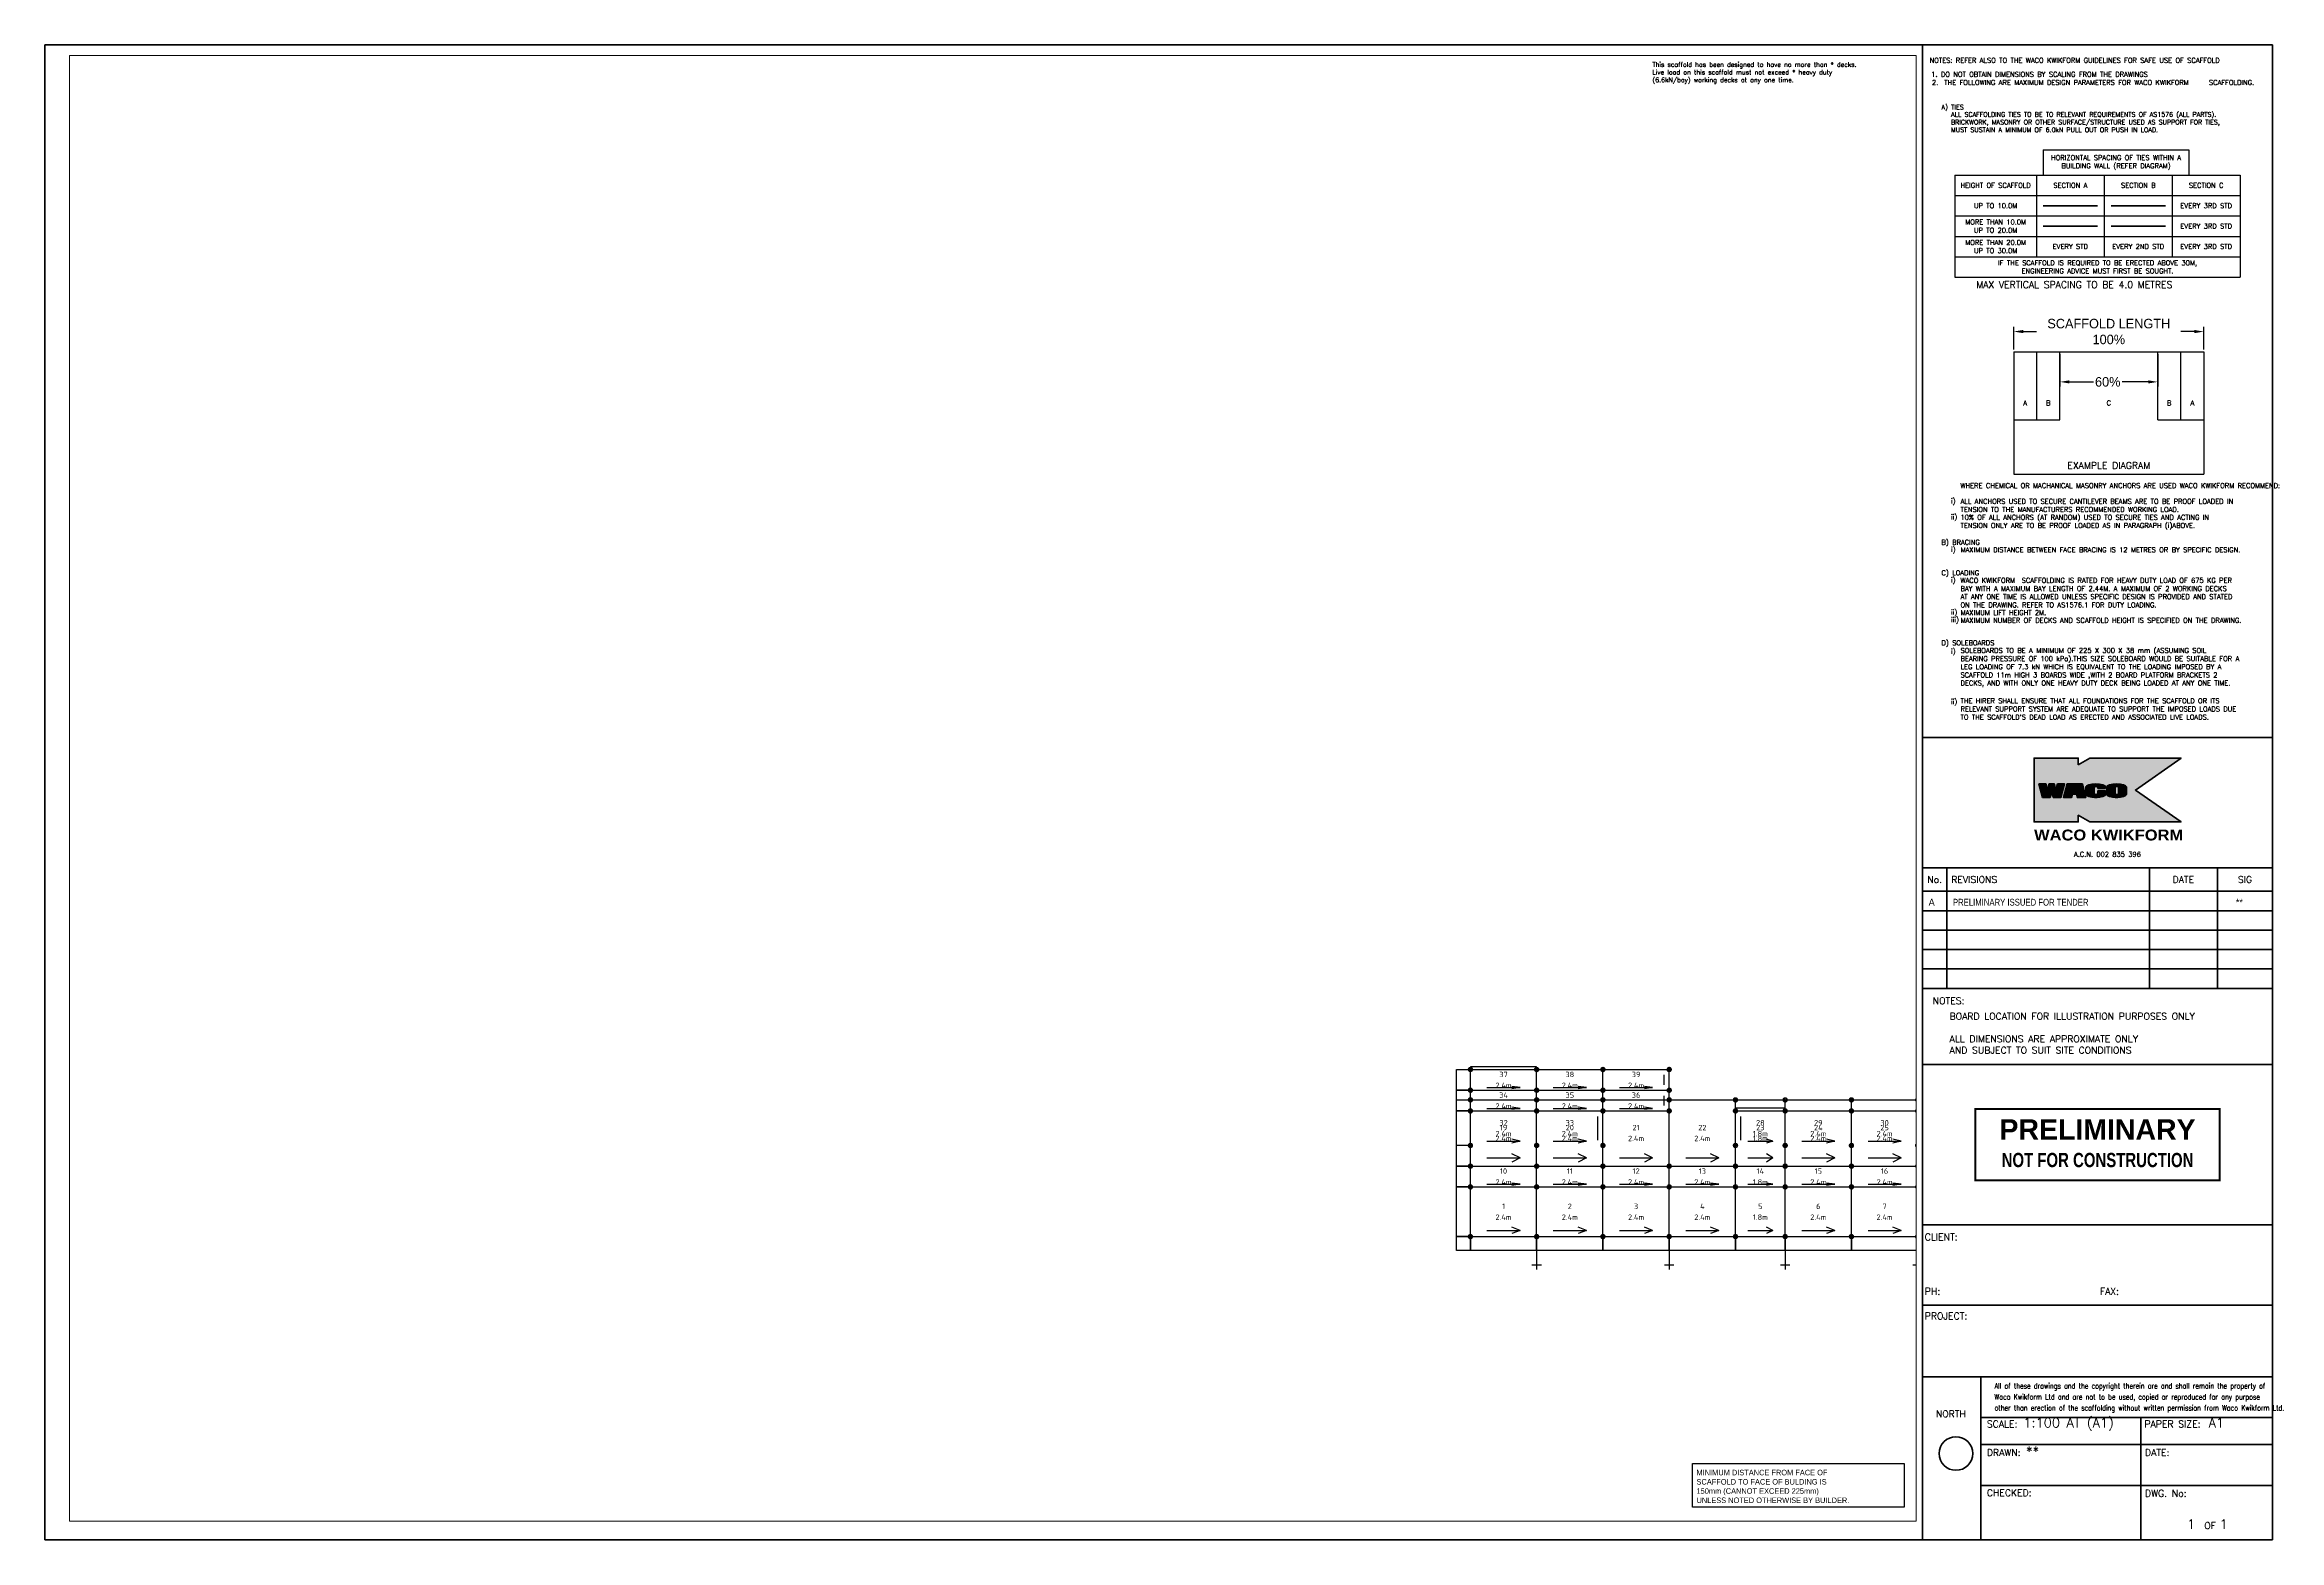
# Paper-space layout 'WACO Kwikform A1 Drawing Sheet' of a CAD drawing. Header units: millimetres. Extents: x 0 to 822, y 0 to 550.
# The model-space entities are those that its viewports show. They can reach past a viewport. Long polylines and large blocks are cut down to what shows.
import ezdxf
from ezdxf.enums import TextEntityAlignment as Align

# ---------------------------------------------------------------- set-up
doc = ezdxf.new("R2010")
doc.units = ezdxf.units.MM
doc.header["$PDMODE"] = 34
doc.header["$PDSIZE"] = -10
doc.linetypes.add('KwikScaf_DASHED', pattern=[3.75, 2.5, -1.25])
doc.linetypes.add('KwikScaf_Line', pattern=[1, 1, 0])
doc.layers.get('0').update_dxf_attribs({"linetype": 'CONTINUOUS'})
doc.layers.get('Defpoints').update_dxf_attribs({"linetype": 'CONTINUOUS'})
for name, color, linetype in [('DISTANCE', 3, 'CONTINUOUS'), ('KwikScaf Schematic', 7, 'CONTINUOUS'), ('PRELIMINARY', 7, 'CONTINUOUS'), ('RED', 8, 'CONTINUOUS')]:
    doc.layers.add(name, color=color, linetype=linetype)
for name, color, linetype, lineweight in [('Sheet 018', 10, 'CONTINUOUS', 18), ('Sheet 025', 7, 'CONTINUOUS', 25), ('Sheet 035', 5, 'CONTINUOUS', 35), ('Sheet 050', 130, 'CONTINUOUS', 50), ('Sheet 070', 180, 'CONTINUOUS', 70)]:
    doc.layers.add(name, color=color, linetype=linetype, lineweight=lineweight)
doc.layers.add('Viewport', color=7, linetype='CONTINUOUS', plot=False)
doc.styles.add('ARCH', font='archd.shx', dxfattribs={"height": 250})
doc.styles.add('KwikScaf ISO', font='isocp.shx')
doc.styles.add('ROMANS', font='romans')
doc.styles.add('STAMP', font='ARIALBD.TTF')
doc.styles.add('WACO', font='ariblk.TTF')
doc.dimstyles.new('ISO-35', dxfattribs={"dimscale": 0, "dimtxt": 3.5, "dimasz": 3.5, "dimexe": 1.75, "dimexo": 0.875, "dimgap": 0.875, "dimtad": 1, "dimdsep": 46, "dimtxsty": 'Standard', "dimcen": 3.5, "dimadec": 0, "dimazin": 0, "dimtfac": 1, "dimtmove": 2, "dimatfit": 3, "dimfxl": 1, "dimtolj": 1, "dimtzin": 0, "dimarcsym": 0})
pattern_1 = [(0, (0, 0), (0, 0.174625), [0.127, -0.047625]), (90, (0, 0), (-0.174625, 1e-17), [0.127, -0.047625])]

# ---------------------------------------------------------------- blocks, each defined once
blk = doc.blocks.new('REVDES')
at = {"style": 'ARCH'}
for tag, p in [('01', (2.31, 1.87)), ('03', (87.68, 1.87)), ('04', (115.37, 1.87))]:
    blk.add_attdef(tag, p, '', height=2.5, dxfattribs=at)
at = {"style": 'ARCH', "width": 0.85}
blk.add_attdef('02', (11.25, 1.87), '', height=2.5, dxfattribs=at)
blk = doc.blocks.new('PREL')
at = {"layer": 'RED', "const_width": 100}
blk.add_lwpolyline([(6000, 1750), (-6000, 1750), (-6000, -1750), (6000, -1750)], close=True, dxfattribs=at)
at = {"layer": 'RED', "style": 'STAMP'}
blk.add_text('PRELIMINARY', height=1000, dxfattribs=at).set_placement((0, 750), align=Align.MIDDLE)
at = {"layer": 'RED', "style": 'STAMP', "width": 0.75}
blk.add_text('NOT FOR CONSTRUCTION', height=700, dxfattribs=at).set_placement((0, -750), align=Align.MIDDLE)
blk = doc.blocks.new('*D29')
at = {"color": 0, "lineweight": -2}
for p, q in [((724.69, 437.85), (724.69, 446.22)), ((728.19, 444.47), (733.14, 444.47)), ((791.19, 444.47), (786.23, 444.47)), ((794.69, 437.85), (794.69, 446.22))]:
    blk.add_line(p, q, dxfattribs=at)
at = {"color": 0}
for points in [[(728.19, 445.06), (728.19, 443.89), (724.69, 444.47)], [(791.19, 445.06), (791.19, 443.89), (794.69, 444.47)]]:
    blk.add_solid(points, dxfattribs=at)
at = {"layer": 'Defpoints', "color": 0}
for p in [(794.69, 444.47), (724.69, 436.98), (794.69, 436.98)]:
    blk.add_point(p, dxfattribs=at)
at = {"color": 0, "insert": (759.69, 444.47), "char_height": 3.5, "attachment_point": 5}
blk.add_mtext('\\A1;SCAFFOLD LENGTH\\P100%', dxfattribs=at)
blk = doc.blocks.new('*D30')
at = {"color": 0, "lineweight": -2}
for p, q in [((741.69, 436.1), (741.69, 424.21)), ((777.69, 436.1), (777.69, 424.21)), ((745.19, 425.96), (754.05, 425.96)), ((774.19, 425.96), (764.55, 425.96))]:
    blk.add_line(p, q, dxfattribs=at)
at = {"color": 0}
for points in [[(745.19, 426.54), (745.19, 425.38), (741.69, 425.96)], [(774.19, 426.54), (774.19, 425.38), (777.69, 425.96)]]:
    blk.add_solid(points, dxfattribs=at)
at = {"layer": 'Defpoints', "color": 0}
for p in [(741.69, 436.98), (777.69, 436.98), (777.69, 425.96)]:
    blk.add_point(p, dxfattribs=at)
at = {"color": 0, "insert": (759.3, 425.96), "char_height": 3.5, "attachment_point": 5}
blk.add_mtext('\\A1;60%', dxfattribs=at)
blk = doc.blocks.new('REVISED TITLE')
at = {"layer": 'Sheet 025', "style": 'ROMANS'}
for s, p in [('CLIENT:', (-128.05, 110.15)), ('PH:', (-128.05, 90.15)), ('FAX:', (-63.6, 90.15)), ('PROJECT:', (-128.05, 81.06)), ('SCALE:', (-105.19, 41.33)), ('PAPER SIZE:', (-47.19, 41.33)), ('DRAWN:', (-105.19, 30.85)), ('DATE:', (-46.99, 30.85)), ('CHECKED:', (-105.19, 16.04)), ('DWG. No:', (-46.99, 15.86)), ('OF', (-25.18, 3.98))]:
    blk.add_text(s, height=2.5, dxfattribs=at).set_placement(p)
at = {"layer": 'Sheet 035', "style": 'ROMANS'}
for tag, p in [('CLIENT_CONTACT', (-110.61, 110.15)), ('COMPANY', (-110.61, 105.15)), ('ADDRESS_STREET', (-110.61, 100.15)), ('CITY', (-110.61, 95.15)), ('PHONE_NO.', (-110.61, 90.15)), ('FAX_NO.', (-46.16, 90.15)), ('PROJECT_TITLE:', (-110.61, 81.06)), ('PROJECT_DESCRIPTION', (-110.61, 76.06)), ('PROJECT_DESCRIPTION_2', (-110.61, 71.06)), ('PROJECT_DESCRIPTION_3', (-110.61, 66.06)), ('PROJECT_DESCRIPTION_4', (-110.61, 61.06)), ('SCALE', (-91.76, 41.33)), ('PAPER_SIZE', (-23.56, 41.33)), ('DRAFTSMAN', (-90.76, 30.85)), ('DATE', (-35.55, 30.85)), ('DWG_NO', (-46.15, 9.93))]:
    blk.add_attdef(tag, p, '', height=3.5, dxfattribs=at)
for tag, p in [('PAGE_NO.', (-30.05, 3.98)), ('OF_PAGES.', (-18.05, 3.98))]:
    blk.add_attdef(tag, text='', height=3.5, dxfattribs=at).set_placement(p, align=Align.CENTER)
blk = doc.blocks.new('WACO LOGO')
h = blk.add_hatch()
h.set_pattern_fill('ANGLE', color=140, scale=0.025, style=0)
h.set_pattern_definition(pattern_1)
h.paths.add_polyline_path([(493.69, 275.27), (494.27, 273.1), (497.09, 273.1), (498.42, 278.06), (495.82, 278.06), (495.23, 275.87), (494.64, 278.06), (492.73, 278.06), (492.14, 275.87), (491.55, 278.06), (488.96, 278.06), (490.29, 273.1), (493.11, 273.1)])
h = blk.add_hatch()
h.set_pattern_fill('ANGLE', color=140, scale=0.025, style=0)
h.set_pattern_definition(pattern_1)
h.paths.add_polyline_path([(504.96, 278.06), (499.32, 278.06), (497.99, 273.1), (501.01, 273.1), (501.33, 274.31), (502.79, 274.31), (503.11, 273.1), (506.29, 273.1)])
h.paths.add_polyline_path([(502.14, 276.71), (502.6, 274.99), (501.68, 274.99)], flags=16)
h = blk.add_hatch()
h.set_pattern_fill('ANGLE', color=140, scale=0.025, style=0)
h.set_pattern_definition(pattern_1)
edge = h.paths.add_edge_path()
edge.add_ellipse((509.97, 276.84), major_axis=(-0.658, 0), ratio=0.455652, start_angle=180, end_angle=360, ccw=False)
edge.add_line((510.63, 276.84), (510.63, 276.42))
edge.add_line((510.63, 276.42), (513.49, 276.42))
edge.add_line((513.49, 276.42), (513.49, 276.96))
edge.add_ellipse((509.88, 276.96), major_axis=(-3.61, 0), ratio=0.304653, start_angle=180, end_angle=360)
edge.add_line((506.27, 276.96), (506.27, 274.2))
edge.add_ellipse((509.88, 274.2), major_axis=(-3.61, 0), ratio=0.304653, start_angle=0, end_angle=180)
edge.add_line((513.49, 274.2), (513.49, 275.5))
edge.add_line((513.49, 275.5), (510.63, 275.5))
edge.add_line((510.63, 275.5), (510.63, 274.44))
edge.add_ellipse((509.97, 274.48), major_axis=(-0.658, 0), ratio=0.455652, start_angle=0, end_angle=180, ccw=False)
edge.add_line((509.31, 274.48), (509.31, 276.88))
h = blk.add_hatch()
h.set_pattern_fill('ANGLE', color=140, scale=0.025, style=0)
h.set_pattern_definition(pattern_1)
edge = h.paths.add_edge_path()
edge.add_ellipse((517.56, 276.96), major_axis=(-3.61, 0), ratio=0.304653, start_angle=180, end_angle=360)
edge.add_line((513.95, 276.96), (513.95, 274.2))
edge.add_ellipse((517.56, 274.2), major_axis=(-3.61, 0), ratio=0.304653, start_angle=0, end_angle=180)
edge.add_line((521.17, 274.2), (521.17, 276.96))
edge = h.paths.add_edge_path(flags=16)
edge.add_ellipse((517.65, 276.84), major_axis=(-0.658, 0), ratio=0.455652, start_angle=180, end_angle=360, ccw=False)
edge.add_line((518.31, 276.84), (518.31, 274.44))
edge.add_ellipse((517.65, 274.48), major_axis=(-0.658, 0), ratio=0.455652, start_angle=0, end_angle=180, ccw=False)
edge.add_line((517, 274.48), (517, 276.88))
at = {"layer": 'Sheet 070'}
h = blk.add_hatch(color=51, dxfattribs=at)
h.paths.add_polyline_path([(501.68, 274.99), (502.6, 274.99), (502.14, 276.71)], flags=0)
h.paths.add_polyline_path([(506.29, 273.1), (504.96, 278.06), (499.32, 278.06), (497.99, 273.1), (501.01, 273.1), (501.33, 274.31), (502.79, 274.31), (503.11, 273.1)], flags=16)
h.paths.add_polyline_path([(490.29, 273.1), (488.96, 278.06), (491.55, 278.06), (492.14, 275.87), (492.73, 278.06), (494.64, 278.06), (495.23, 275.87), (495.82, 278.06), (498.42, 278.06), (497.09, 273.1), (494.27, 273.1), (493.69, 275.27), (493.11, 273.1)], flags=16)
h.paths.add_polyline_path([(503.44, 285.06), (503.44, 287.56), (487.19, 287.56), (487.19, 264.06), (503.44, 264.06), (503.44, 266.56), (507.77, 264.06), (541.27, 264.06), (524.49, 275.81), (541.27, 287.56), (507.77, 287.56)])
edge = h.paths.add_edge_path(flags=16)
edge.add_line((510.63, 274.48), (510.63, 275.5))
edge.add_line((510.63, 275.5), (513.49, 275.5))
edge.add_line((513.49, 275.5), (513.49, 274.2))
edge.add_ellipse((509.88, 274.2), major_axis=(-3.61, 0), ratio=0.304653, start_angle=0, end_angle=180, ccw=False)
edge.add_line((506.27, 274.2), (506.27, 276.96))
edge.add_ellipse((509.88, 276.96), major_axis=(-3.61, 0), ratio=0.304653, start_angle=180, end_angle=360, ccw=False)
edge.add_line((513.49, 276.96), (513.49, 276.42))
edge.add_line((513.49, 276.42), (510.63, 276.42))
edge.add_line((510.63, 276.42), (510.63, 276.84))
edge.add_ellipse((509.97, 276.84), major_axis=(-0.658, 0), ratio=0.455652, start_angle=180, end_angle=360)
edge.add_line((509.31, 276.84), (509.31, 274.48))
edge.add_ellipse((509.97, 274.48), major_axis=(-0.658, 0), ratio=0.455652, start_angle=0, end_angle=180)
edge = h.paths.add_edge_path(flags=16)
edge.add_ellipse((517.56, 274.2), major_axis=(-3.61, 0), ratio=0.304653, start_angle=0, end_angle=180, ccw=False)
edge.add_line((513.95, 274.2), (513.95, 276.96))
edge.add_ellipse((517.56, 276.96), major_axis=(-3.61, 0), ratio=0.304653, start_angle=180, end_angle=360, ccw=False)
edge.add_line((521.17, 276.96), (521.17, 274.2))
edge = h.paths.add_edge_path(flags=0)
edge.add_line((517, 276.84), (517, 274.48))
edge.add_ellipse((517.65, 274.48), major_axis=(-0.658, 0), ratio=0.455652, start_angle=0, end_angle=180)
edge.add_line((518.31, 274.48), (518.31, 276.84))
edge.add_ellipse((517.65, 276.84), major_axis=(-0.658, 0), ratio=0.455652, start_angle=180, end_angle=360)
for p, q in [((506.27, 276.96), (506.27, 274.2)), ((509.31, 276.84), (509.31, 274.48)), ((510.63, 276.84), (510.63, 276.42)), ((510.63, 276.42), (513.49, 276.42)), ((513.49, 276.42), (513.49, 276.96)), ((513.95, 276.96), (513.95, 274.2)), ((517, 276.84), (517, 274.48)), ((518.31, 276.84), (518.31, 274.48)), ((521.17, 274.2), (521.17, 276.96))]:
    blk.add_line(p, q, dxfattribs=at)
at = {"layer": 'Sheet 070', "color": 7}
blk.add_lwpolyline([(503.44, 285.06), (503.44, 287.56), (487.19, 287.56), (487.19, 264.06), (503.44, 264.06), (503.44, 266.56), (507.77, 264.06), (541.27, 264.06), (524.49, 275.81), (541.27, 287.56), (507.77, 287.56)], close=True, dxfattribs=at)
at = {"layer": 'Sheet 070'}
for points in [[(490.29, 273.1), (488.96, 278.06), (491.55, 278.06), (492.14, 275.87), (492.73, 278.06), (494.64, 278.06), (495.23, 275.87), (495.82, 278.06), (498.42, 278.06), (497.09, 273.1), (494.27, 273.1), (493.69, 275.27), (493.11, 273.1), (490.29, 273.1)], [(506.29, 273.1), (504.96, 278.06), (499.32, 278.06), (497.99, 273.1), (501.01, 273.1), (501.33, 274.31), (502.79, 274.31), (503.11, 273.1)], [(501.68, 274.99), (502.6, 274.99), (502.14, 276.71)]]:
    blk.add_lwpolyline(points, close=True, dxfattribs=at)
blk.add_lwpolyline([(510.63, 274.48), (510.63, 275.5), (513.49, 275.5), (513.49, 274.2)], dxfattribs=at)
for centre, major_axis, ratio in [((509.88, 276.96), (-3.61, 0), 0.304653), ((509.97, 276.84), (-0.658, 0), 0.455652), ((517.56, 276.96), (-3.61, 0), 0.304653), ((517.65, 276.84), (-0.658, 0), 0.455652)]:
    blk.add_ellipse(centre, major_axis=major_axis, ratio=ratio, start_param=3.141593, end_param=6.283185, dxfattribs=at)
at = {"layer": 'Sheet 070', "extrusion": (0, 0, -1)}
for centre, major_axis, ratio in [((509.88, 274.2), (-3.61, 0), 0.304653), ((509.97, 274.48), (-0.658, 0), 0.455652), ((517.56, 274.2), (-3.61, 0), 0.304653), ((517.65, 274.48), (-0.658, 0), 0.455652)]:
    blk.add_ellipse(centre, major_axis=major_axis, ratio=ratio, start_param=3.141593, end_param=6.283185, dxfattribs=at)

msp = doc.modelspace()

# ---------------------------------------------------------------- linework, layer by layer
at = {"layer": 'KwikScaf Schematic', "color": 3, "linetype": 'KwikScaf_Line'}
for p, q in [((47059, 13444), (47059, 14206)), ((47059, 14206), (47567, 14206)), ((47567, 14206), (50006, 14206)), ((47567, 13444), (47567, 14206)), ((50006, 13444), (50006, 14206)), ((50006, 14206), (52445, 14206)), ((52445, 13444), (52445, 14206)), ((52445, 14206), (54884, 14206)), ((54884, 13444), (54884, 14206)), ((47059, 12682), (47059, 13444)), ((47059, 13444), (47567, 13444)), ((47567, 13444), (47059, 13444)), ((47567, 13444), (50006, 13444)), ((47567, 12682), (47567, 13444)), ((48177, 13540), (49396, 13540)), ((49396, 13540), (49091, 13587)), ((49396, 13540), (49091, 13492)), ((50006, 12682), (50006, 13444)), ((50006, 13444), (52445, 13444)), ((50616, 13540), (51835, 13540)), ((51835, 13540), (51530, 13587)), ((51835, 13540), (51530, 13492)), ((52445, 12682), (52445, 13444)), ((52445, 13444), (54884, 13444)), ((52445, 13444), (54884, 13444)), ((53055, 13540), (54274, 13540)), ((54274, 13540), (53969, 13587)), ((54274, 13540), (53969, 13492)), ((54884, 12682), (54884, 13444)), ((47059, 10650), (47059, 13089)), ((47059, 13089), (47567, 13089)), ((47567, 12682), (47059, 12682)), ((47059, 11412), (47059, 12682)), ((47059, 12682), (47567, 12682)), ((47567, 13089), (50006, 13089)), ((47567, 10650), (47567, 13089)), ((47567, 12682), (50006, 12682)), ((47567, 11412), (47567, 12682)), ((48177, 12778), (49396, 12778)), ((49396, 12778), (49091, 12825)), ((49396, 12778), (49091, 12730)), ((50006, 10650), (50006, 13089)), ((50006, 13089), (52445, 13089)), ((50006, 11412), (50006, 12682)), ((50006, 12682), (52445, 12682)), ((50616, 12778), (51835, 12778)), ((51835, 12778), (51530, 12825)), ((51835, 12778), (51530, 12730)), ((52445, 10650), (52445, 13089)), ((52445, 13089), (54884, 13089)), ((52445, 12682), (54884, 12682)), ((52445, 11412), (52445, 12682)), ((53055, 12778), (54274, 12778)), ((54274, 12778), (53969, 12825)), ((54274, 12778), (53969, 12730)), ((54884, 13089), (57323, 13089)), ((54884, 10650), (54884, 13089)), ((57323, 10650), (57323, 13089)), ((59152, 13089), (61591, 13089)), ((59152, 12682), (61591, 12682)), ((61591, 13089), (64030, 13089)), ((61591, 10650), (61591, 13089)), ((61591, 11412), (61591, 12682)), ((61591, 12682), (64030, 12682)), ((64030, 13089), (66469, 13089)), ((64030, 10650), (64030, 13089)), ((64030, 11412), (64030, 12682)), ((64030, 12682), (66469, 12682)), ((48177, 11571), (49396, 11571)), ((49396, 11571), (49091, 11650)), ((49396, 11571), (49091, 11492)), ((50616, 11571), (51835, 11571)), ((51835, 11571), (51530, 11650)), ((51835, 11571), (51530, 11492)), ((59762, 11571), (60981, 11571)), ((60981, 11571), (60676, 11650)), ((60981, 11571), (60676, 11492)), ((62201, 11571), (63420, 11571)), ((63420, 11571), (63115, 11650)), ((63420, 11571), (63115, 11492)), ((47567, 11412), (47059, 11412)), ((48177, 10955), (49396, 10955)), ((49396, 10955), (49091, 11108)), ((49396, 10955), (49091, 10803)), ((50616, 10955), (51835, 10955)), ((51835, 10955), (51530, 11108)), ((51835, 10955), (51530, 10803)), ((53055, 10955), (54274, 10955)), ((54274, 10955), (53969, 11108)), ((54274, 10955), (53969, 10803)), ((55494, 10955), (56713, 10955)), ((56713, 10955), (56408, 11108)), ((56713, 10955), (56408, 10803)), ((59762, 10955), (60981, 10955)), ((60981, 10955), (60676, 11108)), ((60981, 10955), (60676, 10803)), ((62201, 10955), (63420, 10955)), ((63420, 10955), (63115, 11108)), ((63420, 10955), (63115, 10803)), ((47059, 9888), (47059, 10650)), ((47059, 10650), (47567, 10650)), ((47567, 10650), (47059, 10650)), ((47567, 9888), (47059, 9888)), ((47059, 8059), (47059, 9888)), ((47059, 9888), (47567, 9888)), ((47567, 10650), (50006, 10650)), ((47567, 9888), (47567, 10650)), ((47567, 9888), (50006, 9888)), ((47567, 8059), (47567, 9888)), ((48177, 9984), (49396, 9984)), ((49396, 9984), (49091, 10031)), ((49396, 9984), (49091, 9936)), ((50006, 9888), (50006, 10650)), ((50006, 10650), (52445, 10650)), ((50006, 8059), (50006, 9888)), ((50006, 9888), (52445, 9888)), ((50616, 9984), (51835, 9984)), ((51835, 9984), (51530, 10031)), ((51835, 9984), (51530, 9936)), ((52445, 10650), (54884, 10650)), ((52445, 9888), (52445, 10650)), ((52445, 8059), (52445, 9888)), ((52445, 9888), (54884, 9888)), ((53055, 9984), (54274, 9984)), ((54274, 9984), (53969, 10031)), ((54274, 9984), (53969, 9936)), ((54884, 10650), (57323, 10650)), ((54884, 9888), (54884, 10650)), ((54884, 8059), (54884, 9888)), ((54884, 9888), (57323, 9888)), ((55494, 9984), (56713, 9984)), ((56713, 9984), (56408, 10031)), ((56713, 9984), (56408, 9936)), ((57323, 9888), (57323, 10650)), ((57323, 8059), (57323, 9888)), ((59152, 10650), (61591, 10650)), ((59152, 9888), (61591, 9888)), ((59762, 9984), (60981, 9984)), ((60981, 9984), (60676, 10031)), ((60981, 9984), (60676, 9936)), ((61591, 10650), (64030, 10650)), ((61591, 9888), (61591, 10650)), ((61591, 8059), (61591, 9888)), ((61591, 9888), (64030, 9888)), ((62201, 9984), (63420, 9984)), ((63420, 9984), (63115, 10031)), ((63420, 9984), (63115, 9936)), ((64030, 10650), (66469, 10650)), ((64030, 9888), (64030, 10650)), ((64030, 8059), (64030, 9888)), ((64030, 9888), (66469, 9888)), ((48177, 8288), (49396, 8288)), ((49396, 8288), (49091, 8402)), ((49396, 8288), (49091, 8174)), ((50616, 8288), (51835, 8288)), ((51835, 8288), (51530, 8402)), ((51835, 8288), (51530, 8174)), ((53055, 8288), (54274, 8288)), ((54274, 8288), (53969, 8402)), ((54274, 8288), (53969, 8174)), ((55494, 8288), (56713, 8288)), ((56713, 8288), (56408, 8402)), ((56713, 8288), (56408, 8174)), ((59762, 8288), (60981, 8288)), ((60981, 8288), (60676, 8402)), ((60981, 8288), (60676, 8174)), ((62201, 8288), (63420, 8288)), ((63420, 8288), (63115, 8402)), ((63420, 8288), (63115, 8174)), ((47567, 8059), (47059, 8059)), ((47059, 7551), (47059, 8059)), ((47059, 8059), (47567, 8059)), ((47567, 7551), (47059, 7551)), ((47567, 8059), (50006, 8059)), ((47567, 7551), (47567, 8059)), ((47567, 8059), (47567, 7551)), ((50006, 7551), (47567, 7551)), ((50006, 8059), (50006, 7551)), ((50006, 8059), (52445, 8059)), ((50006, 7551), (50006, 8059)), ((50006, 7551), (50006, 6851)), ((52445, 7551), (50006, 7551)), ((52445, 8059), (52445, 7551)), ((52445, 8059), (54884, 8059)), ((52445, 7551), (52445, 8059)), ((54884, 7551), (52445, 7551)), ((54884, 8059), (54884, 7551)), ((54884, 8059), (57323, 8059)), ((54884, 7551), (54884, 8059)), ((54884, 7551), (54884, 6851)), ((57323, 7551), (54884, 7551)), ((57323, 8059), (57323, 7551)), ((59152, 8059), (61591, 8059)), ((59152, 7551), (59152, 8059)), ((61591, 7551), (59152, 7551)), ((61591, 8059), (61591, 7551)), ((61591, 8059), (64030, 8059)), ((61591, 7551), (61591, 8059)), ((64030, 7551), (61591, 7551)), ((64030, 8059), (64030, 7551)), ((64030, 8059), (66469, 8059)), ((64030, 7551), (64030, 8059)), ((64030, 7551), (64030, 6851)), ((66469, 7551), (64030, 7551)), ((49831, 7026), (50181, 7026)), ((54709, 7026), (55059, 7026)), ((63855, 7026), (64205, 7026))]:
    msp.add_line(p, q, dxfattribs=at)
at = {"layer": 'KwikScaf Schematic', "color": 3, "linetype": 'KwikScaf_DASHED'}
for p, q in [((50006, 14306), (47567, 14306)), ((54684, 14006), (54684, 13644)), ((54684, 13244), (54684, 12882)), ((52245, 12482), (52245, 11612))]:
    msp.add_line(p, q, dxfattribs=at)
at = {"layer": 'KwikScaf Schematic', "color": 5, "linetype": 'KwikScaf_Line'}
for p, q in [((57323, 13089), (59152, 13089)), ((57323, 12682), (59152, 12682)), ((57323, 11412), (57323, 12682)), ((59152, 10650), (59152, 13089)), ((59152, 11412), (59152, 12682)), ((57780, 11571), (58695, 11571)), ((58695, 11571), (58466, 11650)), ((58695, 11571), (58466, 11492)), ((57780, 10955), (58695, 10955)), ((58695, 10955), (58466, 11108)), ((58695, 10955), (58466, 10803)), ((57323, 10650), (59152, 10650)), ((57323, 9888), (59152, 9888)), ((57780, 9984), (58695, 9984)), ((58695, 9984), (58466, 10031)), ((58695, 9984), (58466, 9936)), ((59152, 9888), (59152, 10650)), ((59152, 8059), (59152, 9888)), ((57780, 8288), (58695, 8288)), ((58695, 8288), (58466, 8402)), ((58695, 8288), (58466, 8174)), ((57323, 8059), (59152, 8059)), ((57323, 7551), (57323, 8059)), ((59152, 7551), (57323, 7551)), ((59152, 8059), (59152, 7551)), ((59152, 7551), (59152, 6851)), ((58977, 7026), (59327, 7026))]:
    msp.add_line(p, q, dxfattribs=at)
at = {"layer": 'KwikScaf Schematic', "color": 5, "linetype": 'KwikScaf_DASHED'}
for p, q in [((59152, 12782), (57323, 12782)), ((57523, 11612), (57523, 12482))]:
    msp.add_line(p, q, dxfattribs=at)
at = {"layer": 'KwikScaf Schematic', "color": 3, "linetype": 'KwikScaf_Line'}
for points in [[(47567, 14256, 100, 100, -0.198912), (47602, 14242, 100, 100, -0.198912), (47617, 14206, 100, 100, -0.198912), (47602, 14171, 100, 100, -0.198912), (47567, 14156, 100, 100, -0.198912), (47532, 14171, 100, 100, -0.198912), (47517, 14206, 100, 100, -0.198912), (47532, 14242, 100, 100, -0.198912)], [(50006, 14256, 100, 100, -0.198912), (50041, 14242, 100, 100, -0.198912), (50056, 14206, 100, 100, -0.198912), (50041, 14171, 100, 100, -0.198912), (50006, 14156, 100, 100, -0.198912), (49971, 14171, 100, 100, -0.198912), (49956, 14206, 100, 100, -0.198912), (49971, 14242, 100, 100, -0.198912)], [(50006, 14256, 100, 100, -0.198912), (50041, 14242, 100, 100, -0.198912), (50056, 14206, 100, 100, -0.198912), (50041, 14171, 100, 100, -0.198912), (50006, 14156, 100, 100, -0.198912), (49971, 14171, 100, 100, -0.198912), (49956, 14206, 100, 100, -0.198912), (49971, 14242, 100, 100, -0.198912)], [(52445, 14256, 100, 100, -0.198912), (52480, 14242, 100, 100, -0.198912), (52495, 14206, 100, 100, -0.198912), (52480, 14171, 100, 100, -0.198912), (52445, 14156, 100, 100, -0.198912), (52410, 14171, 100, 100, -0.198912), (52395, 14206, 100, 100, -0.198912), (52410, 14242, 100, 100, -0.198912)], [(52445, 14256, 100, 100, -0.198912), (52480, 14242, 100, 100, -0.198912), (52495, 14206, 100, 100, -0.198912), (52480, 14171, 100, 100, -0.198912), (52445, 14156, 100, 100, -0.198912), (52410, 14171, 100, 100, -0.198912), (52395, 14206, 100, 100, -0.198912), (52410, 14242, 100, 100, -0.198912)], [(54884, 14256, 100, 100, -0.198912), (54919, 14242, 100, 100, -0.198912), (54934, 14206, 100, 100, -0.198912), (54919, 14171, 100, 100, -0.198912), (54884, 14156, 100, 100, -0.198912), (54849, 14171, 100, 100, -0.198912), (54834, 14206, 100, 100, -0.198912), (54849, 14242, 100, 100, -0.198912)], [(47567, 13494, 100, 100, -0.198912), (47602, 13480, 100, 100, -0.198912), (47617, 13444, 100, 100, -0.198912), (47602, 13409, 100, 100, -0.198912), (47567, 13394, 100, 100, -0.198912), (47532, 13409, 100, 100, -0.198912), (47517, 13444, 100, 100, -0.198912), (47532, 13480, 100, 100, -0.198912)], [(47567, 13139, 100, 100, -0.198912), (47602, 13125, 100, 100, -0.198912), (47617, 13089, 100, 100, -0.198912), (47602, 13054, 100, 100, -0.198912), (47567, 13039, 100, 100, -0.198912), (47532, 13054, 100, 100, -0.198912), (47517, 13089, 100, 100, -0.198912), (47532, 13125, 100, 100, -0.198912)], [(50006, 13494, 100, 100, -0.198912), (50041, 13480, 100, 100, -0.198912), (50056, 13444, 100, 100, -0.198912), (50041, 13409, 100, 100, -0.198912), (50006, 13394, 100, 100, -0.198912), (49971, 13409, 100, 100, -0.198912), (49956, 13444, 100, 100, -0.198912), (49971, 13480, 100, 100, -0.198912)], [(50006, 13494, 100, 100, -0.198912), (50041, 13480, 100, 100, -0.198912), (50056, 13444, 100, 100, -0.198912), (50041, 13409, 100, 100, -0.198912), (50006, 13394, 100, 100, -0.198912), (49971, 13409, 100, 100, -0.198912), (49956, 13444, 100, 100, -0.198912), (49971, 13480, 100, 100, -0.198912)], [(50006, 13494, 100, 100, -0.198912), (50041, 13480, 100, 100, -0.198912), (50056, 13444, 100, 100, -0.198912), (50041, 13409, 100, 100, -0.198912), (50006, 13394, 100, 100, -0.198912), (49971, 13409, 100, 100, -0.198912), (49956, 13444, 100, 100, -0.198912), (49971, 13480, 100, 100, -0.198912)], [(50006, 13139, 100, 100, -0.198912), (50041, 13125, 100, 100, -0.198912), (50056, 13089, 100, 100, -0.198912), (50041, 13054, 100, 100, -0.198912), (50006, 13039, 100, 100, -0.198912), (49971, 13054, 100, 100, -0.198912), (49956, 13089, 100, 100, -0.198912), (49971, 13125, 100, 100, -0.198912)], [(52445, 13494, 100, 100, -0.198912), (52480, 13480, 100, 100, -0.198912), (52495, 13444, 100, 100, -0.198912), (52480, 13409, 100, 100, -0.198912), (52445, 13394, 100, 100, -0.198912), (52410, 13409, 100, 100, -0.198912), (52395, 13444, 100, 100, -0.198912), (52410, 13480, 100, 100, -0.198912)], [(52445, 13494, 100, 100, -0.198912), (52480, 13480, 100, 100, -0.198912), (52495, 13444, 100, 100, -0.198912), (52480, 13409, 100, 100, -0.198912), (52445, 13394, 100, 100, -0.198912), (52410, 13409, 100, 100, -0.198912), (52395, 13444, 100, 100, -0.198912), (52410, 13480, 100, 100, -0.198912)], [(52445, 13494, 100, 100, -0.198912), (52480, 13480, 100, 100, -0.198912), (52495, 13444, 100, 100, -0.198912), (52480, 13409, 100, 100, -0.198912), (52445, 13394, 100, 100, -0.198912), (52410, 13409, 100, 100, -0.198912), (52395, 13444, 100, 100, -0.198912), (52410, 13480, 100, 100, -0.198912)], [(52445, 13139, 100, 100, -0.198912), (52480, 13125, 100, 100, -0.198912), (52495, 13089, 100, 100, -0.198912), (52480, 13054, 100, 100, -0.198912), (52445, 13039, 100, 100, -0.198912), (52410, 13054, 100, 100, -0.198912), (52395, 13089, 100, 100, -0.198912), (52410, 13125, 100, 100, -0.198912)], [(54884, 13494, 100, 100, -0.198912), (54919, 13480, 100, 100, -0.198912), (54934, 13444, 100, 100, -0.198912), (54919, 13409, 100, 100, -0.198912), (54884, 13394, 100, 100, -0.198912), (54849, 13409, 100, 100, -0.198912), (54834, 13444, 100, 100, -0.198912), (54849, 13480, 100, 100, -0.198912)], [(54884, 13494, 100, 100, -0.198912), (54919, 13480, 100, 100, -0.198912), (54934, 13444, 100, 100, -0.198912), (54919, 13409, 100, 100, -0.198912), (54884, 13394, 100, 100, -0.198912), (54849, 13409, 100, 100, -0.198912), (54834, 13444, 100, 100, -0.198912), (54849, 13480, 100, 100, -0.198912)], [(54884, 13139, 100, 100, -0.198912), (54919, 13125, 100, 100, -0.198912), (54934, 13089, 100, 100, -0.198912), (54919, 13054, 100, 100, -0.198912), (54884, 13039, 100, 100, -0.198912), (54849, 13054, 100, 100, -0.198912), (54834, 13089, 100, 100, -0.198912), (54849, 13125, 100, 100, -0.198912)], [(59152, 13139, 100, 100, -0.198912), (59187, 13125, 100, 100, -0.198912), (59202, 13089, 100, 100, -0.198912), (59187, 13054, 100, 100, -0.198912), (59152, 13039, 100, 100, -0.198912), (59117, 13054, 100, 100, -0.198912), (59102, 13089, 100, 100, -0.198912), (59117, 13125, 100, 100, -0.198912)], [(61591, 13139, 100, 100, -0.198912), (61626, 13125, 100, 100, -0.198912), (61641, 13089, 100, 100, -0.198912), (61626, 13054, 100, 100, -0.198912), (61591, 13039, 100, 100, -0.198912), (61556, 13054, 100, 100, -0.198912), (61541, 13089, 100, 100, -0.198912), (61556, 13125, 100, 100, -0.198912)], [(64030, 13139, 100, 100, -0.198912), (64065, 13125, 100, 100, -0.198912), (64080, 13089, 100, 100, -0.198912), (64065, 13054, 100, 100, -0.198912), (64030, 13039, 100, 100, -0.198912), (63995, 13054, 100, 100, -0.198912), (63980, 13089, 100, 100, -0.198912), (63995, 13125, 100, 100, -0.198912)], [(50006, 12732, 100, 100, -0.198912), (50041, 12718, 100, 100, -0.198912), (50056, 12682, 100, 100, -0.198912), (50041, 12647, 100, 100, -0.198912), (50006, 12632, 100, 100, -0.198912), (49971, 12647, 100, 100, -0.198912), (49956, 12682, 100, 100, -0.198912), (49971, 12718, 100, 100, -0.198912)], [(50006, 12732, 100, 100, -0.198912), (50041, 12718, 100, 100, -0.198912), (50056, 12682, 100, 100, -0.198912), (50041, 12647, 100, 100, -0.198912), (50006, 12632, 100, 100, -0.198912), (49971, 12647, 100, 100, -0.198912), (49956, 12682, 100, 100, -0.198912), (49971, 12718, 100, 100, -0.198912)], [(52445, 12732, 100, 100, -0.198912), (52480, 12718, 100, 100, -0.198912), (52495, 12682, 100, 100, -0.198912), (52480, 12647, 100, 100, -0.198912), (52445, 12632, 100, 100, -0.198912), (52410, 12647, 100, 100, -0.198912), (52395, 12682, 100, 100, -0.198912), (52410, 12718, 100, 100, -0.198912)], [(52445, 12732, 100, 100, -0.198912), (52480, 12718, 100, 100, -0.198912), (52495, 12682, 100, 100, -0.198912), (52480, 12647, 100, 100, -0.198912), (52445, 12632, 100, 100, -0.198912), (52410, 12647, 100, 100, -0.198912), (52395, 12682, 100, 100, -0.198912), (52410, 12718, 100, 100, -0.198912)], [(54884, 12732, 100, 100, -0.198912), (54919, 12718, 100, 100, -0.198912), (54934, 12682, 100, 100, -0.198912), (54919, 12647, 100, 100, -0.198912), (54884, 12632, 100, 100, -0.198912), (54849, 12647, 100, 100, -0.198912), (54834, 12682, 100, 100, -0.198912), (54849, 12718, 100, 100, -0.198912)], [(61591, 12732, 100, 100, -0.198912), (61626, 12718, 100, 100, -0.198912), (61641, 12682, 100, 100, -0.198912), (61626, 12647, 100, 100, -0.198912), (61591, 12632, 100, 100, -0.198912), (61556, 12647, 100, 100, -0.198912), (61541, 12682, 100, 100, -0.198912), (61556, 12718, 100, 100, -0.198912)], [(64030, 12732, 100, 100, -0.198912), (64065, 12718, 100, 100, -0.198912), (64080, 12682, 100, 100, -0.198912), (64065, 12647, 100, 100, -0.198912), (64030, 12632, 100, 100, -0.198912), (63995, 12647, 100, 100, -0.198912), (63980, 12682, 100, 100, -0.198912), (63995, 12718, 100, 100, -0.198912)], [(47567, 10700, 100, 100, -0.198912), (47602, 10686, 100, 100, -0.198912), (47617, 10650, 100, 100, -0.198912), (47602, 10615, 100, 100, -0.198912), (47567, 10600, 100, 100, -0.198912), (47532, 10615, 100, 100, -0.198912), (47517, 10650, 100, 100, -0.198912), (47532, 10686, 100, 100, -0.198912)], [(50006, 11462, 100, 100, -0.198912), (50041, 11448, 100, 100, -0.198912), (50056, 11412, 100, 100, -0.198912), (50041, 11377, 100, 100, -0.198912), (50006, 11362, 100, 100, -0.198912), (49971, 11377, 100, 100, -0.198912), (49956, 11412, 100, 100, -0.198912), (49971, 11448, 100, 100, -0.198912)], [(50006, 10700, 100, 100, -0.198912), (50041, 10686, 100, 100, -0.198912), (50056, 10650, 100, 100, -0.198912), (50041, 10615, 100, 100, -0.198912), (50006, 10600, 100, 100, -0.198912), (49971, 10615, 100, 100, -0.198912), (49956, 10650, 100, 100, -0.198912), (49971, 10686, 100, 100, -0.198912)], [(50006, 10700, 100, 100, -0.198912), (50041, 10686, 100, 100, -0.198912), (50056, 10650, 100, 100, -0.198912), (50041, 10615, 100, 100, -0.198912), (50006, 10600, 100, 100, -0.198912), (49971, 10615, 100, 100, -0.198912), (49956, 10650, 100, 100, -0.198912), (49971, 10686, 100, 100, -0.198912)], [(50006, 10700, 100, 100, -0.198912), (50041, 10686, 100, 100, -0.198912), (50056, 10650, 100, 100, -0.198912), (50041, 10615, 100, 100, -0.198912), (50006, 10600, 100, 100, -0.198912), (49971, 10615, 100, 100, -0.198912), (49956, 10650, 100, 100, -0.198912), (49971, 10686, 100, 100, -0.198912)], [(52445, 11462, 100, 100, -0.198912), (52480, 11448, 100, 100, -0.198912), (52495, 11412, 100, 100, -0.198912), (52480, 11377, 100, 100, -0.198912), (52445, 11362, 100, 100, -0.198912), (52410, 11377, 100, 100, -0.198912), (52395, 11412, 100, 100, -0.198912), (52410, 11448, 100, 100, -0.198912)], [(52445, 10700, 100, 100, -0.198912), (52480, 10686, 100, 100, -0.198912), (52495, 10650, 100, 100, -0.198912), (52480, 10615, 100, 100, -0.198912), (52445, 10600, 100, 100, -0.198912), (52410, 10615, 100, 100, -0.198912), (52395, 10650, 100, 100, -0.198912), (52410, 10686, 100, 100, -0.198912)], [(52445, 10700, 100, 100, -0.198912), (52480, 10686, 100, 100, -0.198912), (52495, 10650, 100, 100, -0.198912), (52480, 10615, 100, 100, -0.198912), (52445, 10600, 100, 100, -0.198912), (52410, 10615, 100, 100, -0.198912), (52395, 10650, 100, 100, -0.198912), (52410, 10686, 100, 100, -0.198912)], [(52445, 10700, 100, 100, -0.198912), (52480, 10686, 100, 100, -0.198912), (52495, 10650, 100, 100, -0.198912), (52480, 10615, 100, 100, -0.198912), (52445, 10600, 100, 100, -0.198912), (52410, 10615, 100, 100, -0.198912), (52395, 10650, 100, 100, -0.198912), (52410, 10686, 100, 100, -0.198912)], [(54884, 10700, 100, 100, -0.198912), (54919, 10686, 100, 100, -0.198912), (54934, 10650, 100, 100, -0.198912), (54919, 10615, 100, 100, -0.198912), (54884, 10600, 100, 100, -0.198912), (54849, 10615, 100, 100, -0.198912), (54834, 10650, 100, 100, -0.198912), (54849, 10686, 100, 100, -0.198912)], [(54884, 10700, 100, 100, -0.198912), (54919, 10686, 100, 100, -0.198912), (54934, 10650, 100, 100, -0.198912), (54919, 10615, 100, 100, -0.198912), (54884, 10600, 100, 100, -0.198912), (54849, 10615, 100, 100, -0.198912), (54834, 10650, 100, 100, -0.198912), (54849, 10686, 100, 100, -0.198912)], [(54884, 10700, 100, 100, -0.198912), (54919, 10686, 100, 100, -0.198912), (54934, 10650, 100, 100, -0.198912), (54919, 10615, 100, 100, -0.198912), (54884, 10600, 100, 100, -0.198912), (54849, 10615, 100, 100, -0.198912), (54834, 10650, 100, 100, -0.198912), (54849, 10686, 100, 100, -0.198912)], [(57323, 10700, 100, 100, -0.198912), (57358, 10686, 100, 100, -0.198912), (57373, 10650, 100, 100, -0.198912), (57358, 10615, 100, 100, -0.198912), (57323, 10600, 100, 100, -0.198912), (57288, 10615, 100, 100, -0.198912), (57273, 10650, 100, 100, -0.198912), (57288, 10686, 100, 100, -0.198912)], [(57323, 10700, 100, 100, -0.198912), (57358, 10686, 100, 100, -0.198912), (57373, 10650, 100, 100, -0.198912), (57358, 10615, 100, 100, -0.198912), (57323, 10600, 100, 100, -0.198912), (57288, 10615, 100, 100, -0.198912), (57273, 10650, 100, 100, -0.198912), (57288, 10686, 100, 100, -0.198912)], [(59152, 10700, 100, 100, -0.198912), (59187, 10686, 100, 100, -0.198912), (59202, 10650, 100, 100, -0.198912), (59187, 10615, 100, 100, -0.198912), (59152, 10600, 100, 100, -0.198912), (59117, 10615, 100, 100, -0.198912), (59102, 10650, 100, 100, -0.198912), (59117, 10686, 100, 100, -0.198912)], [(61591, 11462, 100, 100, -0.198912), (61626, 11448, 100, 100, -0.198912), (61641, 11412, 100, 100, -0.198912), (61626, 11377, 100, 100, -0.198912), (61591, 11362, 100, 100, -0.198912), (61556, 11377, 100, 100, -0.198912), (61541, 11412, 100, 100, -0.198912), (61556, 11448, 100, 100, -0.198912)], [(61591, 10700, 100, 100, -0.198912), (61626, 10686, 100, 100, -0.198912), (61641, 10650, 100, 100, -0.198912), (61626, 10615, 100, 100, -0.198912), (61591, 10600, 100, 100, -0.198912), (61556, 10615, 100, 100, -0.198912), (61541, 10650, 100, 100, -0.198912), (61556, 10686, 100, 100, -0.198912)], [(61591, 10700, 100, 100, -0.198912), (61626, 10686, 100, 100, -0.198912), (61641, 10650, 100, 100, -0.198912), (61626, 10615, 100, 100, -0.198912), (61591, 10600, 100, 100, -0.198912), (61556, 10615, 100, 100, -0.198912), (61541, 10650, 100, 100, -0.198912), (61556, 10686, 100, 100, -0.198912)], [(61591, 10700, 100, 100, -0.198912), (61626, 10686, 100, 100, -0.198912), (61641, 10650, 100, 100, -0.198912), (61626, 10615, 100, 100, -0.198912), (61591, 10600, 100, 100, -0.198912), (61556, 10615, 100, 100, -0.198912), (61541, 10650, 100, 100, -0.198912), (61556, 10686, 100, 100, -0.198912)], [(64030, 11462, 100, 100, -0.198912), (64065, 11448, 100, 100, -0.198912), (64080, 11412, 100, 100, -0.198912), (64065, 11377, 100, 100, -0.198912), (64030, 11362, 100, 100, -0.198912), (63995, 11377, 100, 100, -0.198912), (63980, 11412, 100, 100, -0.198912), (63995, 11448, 100, 100, -0.198912)], [(64030, 10700, 100, 100, -0.198912), (64065, 10686, 100, 100, -0.198912), (64080, 10650, 100, 100, -0.198912), (64065, 10615, 100, 100, -0.198912), (64030, 10600, 100, 100, -0.198912), (63995, 10615, 100, 100, -0.198912), (63980, 10650, 100, 100, -0.198912), (63995, 10686, 100, 100, -0.198912)], [(64030, 10700, 100, 100, -0.198912), (64065, 10686, 100, 100, -0.198912), (64080, 10650, 100, 100, -0.198912), (64065, 10615, 100, 100, -0.198912), (64030, 10600, 100, 100, -0.198912), (63995, 10615, 100, 100, -0.198912), (63980, 10650, 100, 100, -0.198912), (63995, 10686, 100, 100, -0.198912)], [(64030, 10700, 100, 100, -0.198912), (64065, 10686, 100, 100, -0.198912), (64080, 10650, 100, 100, -0.198912), (64065, 10615, 100, 100, -0.198912), (64030, 10600, 100, 100, -0.198912), (63995, 10615, 100, 100, -0.198912), (63980, 10650, 100, 100, -0.198912), (63995, 10686, 100, 100, -0.198912)], [(47567, 9938, 100, 100, -0.198912), (47602, 9924, 100, 100, -0.198912), (47617, 9888, 100, 100, -0.198912), (47602, 9853, 100, 100, -0.198912), (47567, 9838, 100, 100, -0.198912), (47532, 9853, 100, 100, -0.198912), (47517, 9888, 100, 100, -0.198912), (47532, 9924, 100, 100, -0.198912)], [(50006, 9938, 100, 100, -0.198912), (50041, 9924, 100, 100, -0.198912), (50056, 9888, 100, 100, -0.198912), (50041, 9853, 100, 100, -0.198912), (50006, 9838, 100, 100, -0.198912), (49971, 9853, 100, 100, -0.198912), (49956, 9888, 100, 100, -0.198912), (49971, 9924, 100, 100, -0.198912)], [(50006, 9938, 100, 100, -0.198912), (50041, 9924, 100, 100, -0.198912), (50056, 9888, 100, 100, -0.198912), (50041, 9853, 100, 100, -0.198912), (50006, 9838, 100, 100, -0.198912), (49971, 9853, 100, 100, -0.198912), (49956, 9888, 100, 100, -0.198912), (49971, 9924, 100, 100, -0.198912)], [(50006, 9938, 100, 100, -0.198912), (50041, 9924, 100, 100, -0.198912), (50056, 9888, 100, 100, -0.198912), (50041, 9853, 100, 100, -0.198912), (50006, 9838, 100, 100, -0.198912), (49971, 9853, 100, 100, -0.198912), (49956, 9888, 100, 100, -0.198912), (49971, 9924, 100, 100, -0.198912)], [(52445, 9938, 100, 100, -0.198912), (52480, 9924, 100, 100, -0.198912), (52495, 9888, 100, 100, -0.198912), (52480, 9853, 100, 100, -0.198912), (52445, 9838, 100, 100, -0.198912), (52410, 9853, 100, 100, -0.198912), (52395, 9888, 100, 100, -0.198912), (52410, 9924, 100, 100, -0.198912)], [(52445, 9938, 100, 100, -0.198912), (52480, 9924, 100, 100, -0.198912), (52495, 9888, 100, 100, -0.198912), (52480, 9853, 100, 100, -0.198912), (52445, 9838, 100, 100, -0.198912), (52410, 9853, 100, 100, -0.198912), (52395, 9888, 100, 100, -0.198912), (52410, 9924, 100, 100, -0.198912)], [(52445, 9938, 100, 100, -0.198912), (52480, 9924, 100, 100, -0.198912), (52495, 9888, 100, 100, -0.198912), (52480, 9853, 100, 100, -0.198912), (52445, 9838, 100, 100, -0.198912), (52410, 9853, 100, 100, -0.198912), (52395, 9888, 100, 100, -0.198912), (52410, 9924, 100, 100, -0.198912)], [(54884, 9938, 100, 100, -0.198912), (54919, 9924, 100, 100, -0.198912), (54934, 9888, 100, 100, -0.198912), (54919, 9853, 100, 100, -0.198912), (54884, 9838, 100, 100, -0.198912), (54849, 9853, 100, 100, -0.198912), (54834, 9888, 100, 100, -0.198912), (54849, 9924, 100, 100, -0.198912)], [(54884, 9938, 100, 100, -0.198912), (54919, 9924, 100, 100, -0.198912), (54934, 9888, 100, 100, -0.198912), (54919, 9853, 100, 100, -0.198912), (54884, 9838, 100, 100, -0.198912), (54849, 9853, 100, 100, -0.198912), (54834, 9888, 100, 100, -0.198912), (54849, 9924, 100, 100, -0.198912)], [(54884, 9938, 100, 100, -0.198912), (54919, 9924, 100, 100, -0.198912), (54934, 9888, 100, 100, -0.198912), (54919, 9853, 100, 100, -0.198912), (54884, 9838, 100, 100, -0.198912), (54849, 9853, 100, 100, -0.198912), (54834, 9888, 100, 100, -0.198912), (54849, 9924, 100, 100, -0.198912)], [(57323, 9938, 100, 100, -0.198912), (57358, 9924, 100, 100, -0.198912), (57373, 9888, 100, 100, -0.198912), (57358, 9853, 100, 100, -0.198912), (57323, 9838, 100, 100, -0.198912), (57288, 9853, 100, 100, -0.198912), (57273, 9888, 100, 100, -0.198912), (57288, 9924, 100, 100, -0.198912)], [(57323, 9938, 100, 100, -0.198912), (57358, 9924, 100, 100, -0.198912), (57373, 9888, 100, 100, -0.198912), (57358, 9853, 100, 100, -0.198912), (57323, 9838, 100, 100, -0.198912), (57288, 9853, 100, 100, -0.198912), (57273, 9888, 100, 100, -0.198912), (57288, 9924, 100, 100, -0.198912)], [(59152, 9938, 100, 100, -0.198912), (59187, 9924, 100, 100, -0.198912), (59202, 9888, 100, 100, -0.198912), (59187, 9853, 100, 100, -0.198912), (59152, 9838, 100, 100, -0.198912), (59117, 9853, 100, 100, -0.198912), (59102, 9888, 100, 100, -0.198912), (59117, 9924, 100, 100, -0.198912)], [(61591, 9938, 100, 100, -0.198912), (61626, 9924, 100, 100, -0.198912), (61641, 9888, 100, 100, -0.198912), (61626, 9853, 100, 100, -0.198912), (61591, 9838, 100, 100, -0.198912), (61556, 9853, 100, 100, -0.198912), (61541, 9888, 100, 100, -0.198912), (61556, 9924, 100, 100, -0.198912)], [(61591, 9938, 100, 100, -0.198912), (61626, 9924, 100, 100, -0.198912), (61641, 9888, 100, 100, -0.198912), (61626, 9853, 100, 100, -0.198912), (61591, 9838, 100, 100, -0.198912), (61556, 9853, 100, 100, -0.198912), (61541, 9888, 100, 100, -0.198912), (61556, 9924, 100, 100, -0.198912)], [(61591, 9938, 100, 100, -0.198912), (61626, 9924, 100, 100, -0.198912), (61641, 9888, 100, 100, -0.198912), (61626, 9853, 100, 100, -0.198912), (61591, 9838, 100, 100, -0.198912), (61556, 9853, 100, 100, -0.198912), (61541, 9888, 100, 100, -0.198912), (61556, 9924, 100, 100, -0.198912)], [(64030, 9938, 100, 100, -0.198912), (64065, 9924, 100, 100, -0.198912), (64080, 9888, 100, 100, -0.198912), (64065, 9853, 100, 100, -0.198912), (64030, 9838, 100, 100, -0.198912), (63995, 9853, 100, 100, -0.198912), (63980, 9888, 100, 100, -0.198912), (63995, 9924, 100, 100, -0.198912)], [(64030, 9938, 100, 100, -0.198912), (64065, 9924, 100, 100, -0.198912), (64080, 9888, 100, 100, -0.198912), (64065, 9853, 100, 100, -0.198912), (64030, 9838, 100, 100, -0.198912), (63995, 9853, 100, 100, -0.198912), (63980, 9888, 100, 100, -0.198912), (63995, 9924, 100, 100, -0.198912)], [(64030, 9938, 100, 100, -0.198912), (64065, 9924, 100, 100, -0.198912), (64080, 9888, 100, 100, -0.198912), (64065, 9853, 100, 100, -0.198912), (64030, 9838, 100, 100, -0.198912), (63995, 9853, 100, 100, -0.198912), (63980, 9888, 100, 100, -0.198912), (63995, 9924, 100, 100, -0.198912)], [(50006, 8109, 100, 100, -0.198912), (50041, 8095, 100, 100, -0.198912), (50056, 8059, 100, 100, -0.198912), (50041, 8024, 100, 100, -0.198912), (50006, 8009, 100, 100, -0.198912), (49971, 8024, 100, 100, -0.198912), (49956, 8059, 100, 100, -0.198912), (49971, 8095, 100, 100, -0.198912)], [(52445, 8109, 100, 100, -0.198912), (52480, 8095, 100, 100, -0.198912), (52495, 8059, 100, 100, -0.198912), (52480, 8024, 100, 100, -0.198912), (52445, 8009, 100, 100, -0.198912), (52410, 8024, 100, 100, -0.198912), (52395, 8059, 100, 100, -0.198912), (52410, 8095, 100, 100, -0.198912)], [(54884, 8109, 100, 100, -0.198912), (54919, 8095, 100, 100, -0.198912), (54934, 8059, 100, 100, -0.198912), (54919, 8024, 100, 100, -0.198912), (54884, 8009, 100, 100, -0.198912), (54849, 8024, 100, 100, -0.198912), (54834, 8059, 100, 100, -0.198912), (54849, 8095, 100, 100, -0.198912)], [(57323, 8109, 100, 100, -0.198912), (57358, 8095, 100, 100, -0.198912), (57373, 8059, 100, 100, -0.198912), (57358, 8024, 100, 100, -0.198912), (57323, 8009, 100, 100, -0.198912), (57288, 8024, 100, 100, -0.198912), (57273, 8059, 100, 100, -0.198912), (57288, 8095, 100, 100, -0.198912)], [(61591, 8109, 100, 100, -0.198912), (61626, 8095, 100, 100, -0.198912), (61641, 8059, 100, 100, -0.198912), (61626, 8024, 100, 100, -0.198912), (61591, 8009, 100, 100, -0.198912), (61556, 8024, 100, 100, -0.198912), (61541, 8059, 100, 100, -0.198912), (61556, 8095, 100, 100, -0.198912)], [(64030, 8109, 100, 100, -0.198912), (64065, 8095, 100, 100, -0.198912), (64080, 8059, 100, 100, -0.198912), (64065, 8024, 100, 100, -0.198912), (64030, 8009, 100, 100, -0.198912), (63995, 8024, 100, 100, -0.198912), (63980, 8059, 100, 100, -0.198912), (63995, 8095, 100, 100, -0.198912)]]:
    msp.add_lwpolyline(points, format="xyseb", close=True, dxfattribs=at)
at = {"layer": 'KwikScaf Schematic', "color": 3, "linetype": 'KwikScaf_Line', "const_width": 100}
for points in [[(47567, 13494, -0.198912), (47602, 13480, -0.198912), (47617, 13444, -0.198912), (47602, 13409, -0.198912), (47567, 13394, -0.198912), (47532, 13409, -0.198912), (47517, 13444, -0.198912), (47532, 13480, -0.198912)], [(50006, 13494, -0.198912), (50041, 13480, -0.198912), (50056, 13444, -0.198912), (50041, 13409, -0.198912), (50006, 13394, -0.198912), (49971, 13409, -0.198912), (49956, 13444, -0.198912), (49971, 13480, -0.198912)], [(50006, 13139, -0.198912), (50041, 13125, -0.198912), (50056, 13089, -0.198912), (50041, 13054, -0.198912), (50006, 13039, -0.198912), (49971, 13054, -0.198912), (49956, 13089, -0.198912), (49971, 13125, -0.198912)], [(52445, 13494, -0.198912), (52480, 13480, -0.198912), (52495, 13444, -0.198912), (52480, 13409, -0.198912), (52445, 13394, -0.198912), (52410, 13409, -0.198912), (52395, 13444, -0.198912), (52410, 13480, -0.198912)], [(52445, 13139, -0.198912), (52480, 13125, -0.198912), (52495, 13089, -0.198912), (52480, 13054, -0.198912), (52445, 13039, -0.198912), (52410, 13054, -0.198912), (52395, 13089, -0.198912), (52410, 13125, -0.198912)], [(54884, 13139, -0.198912), (54919, 13125, -0.198912), (54934, 13089, -0.198912), (54919, 13054, -0.198912), (54884, 13039, -0.198912), (54849, 13054, -0.198912), (54834, 13089, -0.198912), (54849, 13125, -0.198912)], [(57323, 13139, -0.198912), (57358, 13125, -0.198912), (57373, 13089, -0.198912), (57358, 13054, -0.198912), (57323, 13039, -0.198912), (57288, 13054, -0.198912), (57273, 13089, -0.198912), (57288, 13125, -0.198912)], [(61591, 13139, -0.198912), (61626, 13125, -0.198912), (61641, 13089, -0.198912), (61626, 13054, -0.198912), (61591, 13039, -0.198912), (61556, 13054, -0.198912), (61541, 13089, -0.198912), (61556, 13125, -0.198912)], [(64030, 13139, -0.198912), (64065, 13125, -0.198912), (64080, 13089, -0.198912), (64065, 13054, -0.198912), (64030, 13039, -0.198912), (63995, 13054, -0.198912), (63980, 13089, -0.198912), (63995, 13125, -0.198912)], [(47567, 12732, -0.198912), (47602, 12718, -0.198912), (47617, 12682, -0.198912), (47602, 12647, -0.198912), (47567, 12632, -0.198912), (47532, 12647, -0.198912), (47517, 12682, -0.198912), (47532, 12718, -0.198912)], [(47567, 12732, -0.198912), (47602, 12718, -0.198912), (47617, 12682, -0.198912), (47602, 12647, -0.198912), (47567, 12632, -0.198912), (47532, 12647, -0.198912), (47517, 12682, -0.198912), (47532, 12718, -0.198912)], [(50006, 12732, -0.198912), (50041, 12718, -0.198912), (50056, 12682, -0.198912), (50041, 12647, -0.198912), (50006, 12632, -0.198912), (49971, 12647, -0.198912), (49956, 12682, -0.198912), (49971, 12718, -0.198912)], [(50006, 12732, -0.198912), (50041, 12718, -0.198912), (50056, 12682, -0.198912), (50041, 12647, -0.198912), (50006, 12632, -0.198912), (49971, 12647, -0.198912), (49956, 12682, -0.198912), (49971, 12718, -0.198912)], [(52445, 12732, -0.198912), (52480, 12718, -0.198912), (52495, 12682, -0.198912), (52480, 12647, -0.198912), (52445, 12632, -0.198912), (52410, 12647, -0.198912), (52395, 12682, -0.198912), (52410, 12718, -0.198912)], [(59152, 12732, -0.198912), (59187, 12718, -0.198912), (59202, 12682, -0.198912), (59187, 12647, -0.198912), (59152, 12632, -0.198912), (59117, 12647, -0.198912), (59102, 12682, -0.198912), (59117, 12718, -0.198912)], [(61591, 12732, -0.198912), (61626, 12718, -0.198912), (61641, 12682, -0.198912), (61626, 12647, -0.198912), (61591, 12632, -0.198912), (61556, 12647, -0.198912), (61541, 12682, -0.198912), (61556, 12718, -0.198912)], [(64030, 12732, -0.198912), (64065, 12718, -0.198912), (64080, 12682, -0.198912), (64065, 12647, -0.198912), (64030, 12632, -0.198912), (63995, 12647, -0.198912), (63980, 12682, -0.198912), (63995, 12718, -0.198912)], [(47567, 11462, -0.198912), (47602, 11448, -0.198912), (47617, 11412, -0.198912), (47602, 11377, -0.198912), (47567, 11362, -0.198912), (47532, 11377, -0.198912), (47517, 11412, -0.198912), (47532, 11448, -0.198912)], [(47567, 10700, -0.198912), (47602, 10686, -0.198912), (47617, 10650, -0.198912), (47602, 10615, -0.198912), (47567, 10600, -0.198912), (47532, 10615, -0.198912), (47517, 10650, -0.198912), (47532, 10686, -0.198912)], [(50006, 11462, -0.198912), (50041, 11448, -0.198912), (50056, 11412, -0.198912), (50041, 11377, -0.198912), (50006, 11362, -0.198912), (49971, 11377, -0.198912), (49956, 11412, -0.198912), (49971, 11448, -0.198912)], [(50006, 10700, -0.198912), (50041, 10686, -0.198912), (50056, 10650, -0.198912), (50041, 10615, -0.198912), (50006, 10600, -0.198912), (49971, 10615, -0.198912), (49956, 10650, -0.198912), (49971, 10686, -0.198912)], [(52445, 10700, -0.198912), (52480, 10686, -0.198912), (52495, 10650, -0.198912), (52480, 10615, -0.198912), (52445, 10600, -0.198912), (52410, 10615, -0.198912), (52395, 10650, -0.198912), (52410, 10686, -0.198912)], [(54884, 10700, -0.198912), (54919, 10686, -0.198912), (54934, 10650, -0.198912), (54919, 10615, -0.198912), (54884, 10600, -0.198912), (54849, 10615, -0.198912), (54834, 10650, -0.198912), (54849, 10686, -0.198912)], [(59152, 11462, -0.198912), (59187, 11448, -0.198912), (59202, 11412, -0.198912), (59187, 11377, -0.198912), (59152, 11362, -0.198912), (59117, 11377, -0.198912), (59102, 11412, -0.198912), (59117, 11448, -0.198912)], [(59152, 10700, -0.198912), (59187, 10686, -0.198912), (59202, 10650, -0.198912), (59187, 10615, -0.198912), (59152, 10600, -0.198912), (59117, 10615, -0.198912), (59102, 10650, -0.198912), (59117, 10686, -0.198912)], [(61591, 11462, -0.198912), (61626, 11448, -0.198912), (61641, 11412, -0.198912), (61626, 11377, -0.198912), (61591, 11362, -0.198912), (61556, 11377, -0.198912), (61541, 11412, -0.198912), (61556, 11448, -0.198912)], [(61591, 10700, -0.198912), (61626, 10686, -0.198912), (61641, 10650, -0.198912), (61626, 10615, -0.198912), (61591, 10600, -0.198912), (61556, 10615, -0.198912), (61541, 10650, -0.198912), (61556, 10686, -0.198912)], [(64030, 11462, -0.198912), (64065, 11448, -0.198912), (64080, 11412, -0.198912), (64065, 11377, -0.198912), (64030, 11362, -0.198912), (63995, 11377, -0.198912), (63980, 11412, -0.198912), (63995, 11448, -0.198912)], [(64030, 10700, -0.198912), (64065, 10686, -0.198912), (64080, 10650, -0.198912), (64065, 10615, -0.198912), (64030, 10600, -0.198912), (63995, 10615, -0.198912), (63980, 10650, -0.198912), (63995, 10686, -0.198912)], [(47567, 9938, -0.198912), (47602, 9924, -0.198912), (47617, 9888, -0.198912), (47602, 9853, -0.198912), (47567, 9838, -0.198912), (47532, 9853, -0.198912), (47517, 9888, -0.198912), (47532, 9924, -0.198912)], [(50006, 9938, -0.198912), (50041, 9924, -0.198912), (50056, 9888, -0.198912), (50041, 9853, -0.198912), (50006, 9838, -0.198912), (49971, 9853, -0.198912), (49956, 9888, -0.198912), (49971, 9924, -0.198912)], [(52445, 9938, -0.198912), (52480, 9924, -0.198912), (52495, 9888, -0.198912), (52480, 9853, -0.198912), (52445, 9838, -0.198912), (52410, 9853, -0.198912), (52395, 9888, -0.198912), (52410, 9924, -0.198912)], [(54884, 9938, -0.198912), (54919, 9924, -0.198912), (54934, 9888, -0.198912), (54919, 9853, -0.198912), (54884, 9838, -0.198912), (54849, 9853, -0.198912), (54834, 9888, -0.198912), (54849, 9924, -0.198912)], [(59152, 9938, -0.198912), (59187, 9924, -0.198912), (59202, 9888, -0.198912), (59187, 9853, -0.198912), (59152, 9838, -0.198912), (59117, 9853, -0.198912), (59102, 9888, -0.198912), (59117, 9924, -0.198912)], [(61591, 9938, -0.198912), (61626, 9924, -0.198912), (61641, 9888, -0.198912), (61626, 9853, -0.198912), (61591, 9838, -0.198912), (61556, 9853, -0.198912), (61541, 9888, -0.198912), (61556, 9924, -0.198912)], [(64030, 9938, -0.198912), (64065, 9924, -0.198912), (64080, 9888, -0.198912), (64065, 9853, -0.198912), (64030, 9838, -0.198912), (63995, 9853, -0.198912), (63980, 9888, -0.198912), (63995, 9924, -0.198912)], [(47567, 8109, -0.198912), (47602, 8095, -0.198912), (47617, 8059, -0.198912), (47602, 8024, -0.198912), (47567, 8009, -0.198912), (47532, 8024, -0.198912), (47517, 8059, -0.198912), (47532, 8095, -0.198912)], [(50006, 8109, -0.198912), (50041, 8095, -0.198912), (50056, 8059, -0.198912), (50041, 8024, -0.198912), (50006, 8009, -0.198912), (49971, 8024, -0.198912), (49956, 8059, -0.198912), (49971, 8095, -0.198912)], [(52445, 8109, -0.198912), (52480, 8095, -0.198912), (52495, 8059, -0.198912), (52480, 8024, -0.198912), (52445, 8009, -0.198912), (52410, 8024, -0.198912), (52395, 8059, -0.198912), (52410, 8095, -0.198912)], [(54884, 8109, -0.198912), (54919, 8095, -0.198912), (54934, 8059, -0.198912), (54919, 8024, -0.198912), (54884, 8009, -0.198912), (54849, 8024, -0.198912), (54834, 8059, -0.198912), (54849, 8095, -0.198912)], [(59152, 8109, -0.198912), (59187, 8095, -0.198912), (59202, 8059, -0.198912), (59187, 8024, -0.198912), (59152, 8009, -0.198912), (59117, 8024, -0.198912), (59102, 8059, -0.198912), (59117, 8095, -0.198912)], [(61591, 8109, -0.198912), (61626, 8095, -0.198912), (61641, 8059, -0.198912), (61626, 8024, -0.198912), (61591, 8009, -0.198912), (61556, 8024, -0.198912), (61541, 8059, -0.198912), (61556, 8095, -0.198912)], [(64030, 8109, -0.198912), (64065, 8095, -0.198912), (64080, 8059, -0.198912), (64065, 8024, -0.198912), (64030, 8009, -0.198912), (63995, 8024, -0.198912), (63980, 8059, -0.198912), (63995, 8095, -0.198912)]]:
    msp.add_lwpolyline(points, format="xyb", close=True, dxfattribs=at)
at = {"layer": 'KwikScaf Schematic', "color": 5, "linetype": 'KwikScaf_Line'}
for points in [[(57323, 13139, 100, 100, -0.198912), (57358, 13125, 100, 100, -0.198912), (57373, 13089, 100, 100, -0.198912), (57358, 13054, 100, 100, -0.198912), (57323, 13039, 100, 100, -0.198912), (57288, 13054, 100, 100, -0.198912), (57273, 13089, 100, 100, -0.198912), (57288, 13125, 100, 100, -0.198912)], [(59152, 13139, 100, 100, -0.198912), (59187, 13125, 100, 100, -0.198912), (59202, 13089, 100, 100, -0.198912), (59187, 13054, 100, 100, -0.198912), (59152, 13039, 100, 100, -0.198912), (59117, 13054, 100, 100, -0.198912), (59102, 13089, 100, 100, -0.198912), (59117, 13125, 100, 100, -0.198912)], [(59152, 12732, 100, 100, -0.198912), (59187, 12718, 100, 100, -0.198912), (59202, 12682, 100, 100, -0.198912), (59187, 12647, 100, 100, -0.198912), (59152, 12632, 100, 100, -0.198912), (59117, 12647, 100, 100, -0.198912), (59102, 12682, 100, 100, -0.198912), (59117, 12718, 100, 100, -0.198912)], [(57323, 10700, 100, 100, -0.198912), (57358, 10686, 100, 100, -0.198912), (57373, 10650, 100, 100, -0.198912), (57358, 10615, 100, 100, -0.198912), (57323, 10600, 100, 100, -0.198912), (57288, 10615, 100, 100, -0.198912), (57273, 10650, 100, 100, -0.198912), (57288, 10686, 100, 100, -0.198912)], [(59152, 11462, 100, 100, -0.198912), (59187, 11448, 100, 100, -0.198912), (59202, 11412, 100, 100, -0.198912), (59187, 11377, 100, 100, -0.198912), (59152, 11362, 100, 100, -0.198912), (59117, 11377, 100, 100, -0.198912), (59102, 11412, 100, 100, -0.198912), (59117, 11448, 100, 100, -0.198912)], [(59152, 10700, 100, 100, -0.198912), (59187, 10686, 100, 100, -0.198912), (59202, 10650, 100, 100, -0.198912), (59187, 10615, 100, 100, -0.198912), (59152, 10600, 100, 100, -0.198912), (59117, 10615, 100, 100, -0.198912), (59102, 10650, 100, 100, -0.198912), (59117, 10686, 100, 100, -0.198912)], [(59152, 10700, 100, 100, -0.198912), (59187, 10686, 100, 100, -0.198912), (59202, 10650, 100, 100, -0.198912), (59187, 10615, 100, 100, -0.198912), (59152, 10600, 100, 100, -0.198912), (59117, 10615, 100, 100, -0.198912), (59102, 10650, 100, 100, -0.198912), (59117, 10686, 100, 100, -0.198912)], [(57323, 9938, 100, 100, -0.198912), (57358, 9924, 100, 100, -0.198912), (57373, 9888, 100, 100, -0.198912), (57358, 9853, 100, 100, -0.198912), (57323, 9838, 100, 100, -0.198912), (57288, 9853, 100, 100, -0.198912), (57273, 9888, 100, 100, -0.198912), (57288, 9924, 100, 100, -0.198912)], [(59152, 9938, 100, 100, -0.198912), (59187, 9924, 100, 100, -0.198912), (59202, 9888, 100, 100, -0.198912), (59187, 9853, 100, 100, -0.198912), (59152, 9838, 100, 100, -0.198912), (59117, 9853, 100, 100, -0.198912), (59102, 9888, 100, 100, -0.198912), (59117, 9924, 100, 100, -0.198912)], [(59152, 8109, 100, 100, -0.198912), (59187, 8095, 100, 100, -0.198912), (59202, 8059, 100, 100, -0.198912), (59187, 8024, 100, 100, -0.198912), (59152, 8009, 100, 100, -0.198912), (59117, 8024, 100, 100, -0.198912), (59102, 8059, 100, 100, -0.198912), (59117, 8095, 100, 100, -0.198912)]]:
    msp.add_lwpolyline(points, format="xyseb", close=True, dxfattribs=at)
at = {"layer": 'KwikScaf Schematic', "color": 5, "linetype": 'KwikScaf_Line', "const_width": 100}
for points in [[(57323, 12732, -0.198912), (57358, 12718, -0.198912), (57373, 12682, -0.198912), (57358, 12647, -0.198912), (57323, 12632, -0.198912), (57288, 12647, -0.198912), (57273, 12682, -0.198912), (57288, 12718, -0.198912)], [(57323, 11462, -0.198912), (57358, 11448, -0.198912), (57373, 11412, -0.198912), (57358, 11377, -0.198912), (57323, 11362, -0.198912), (57288, 11377, -0.198912), (57273, 11412, -0.198912), (57288, 11448, -0.198912)], [(57323, 10700, -0.198912), (57358, 10686, -0.198912), (57373, 10650, -0.198912), (57358, 10615, -0.198912), (57323, 10600, -0.198912), (57288, 10615, -0.198912), (57273, 10650, -0.198912), (57288, 10686, -0.198912)], [(57323, 9938, -0.198912), (57358, 9924, -0.198912), (57373, 9888, -0.198912), (57358, 9853, -0.198912), (57323, 9838, -0.198912), (57288, 9853, -0.198912), (57273, 9888, -0.198912), (57288, 9924, -0.198912)], [(59152, 9938, -0.198912), (59187, 9924, -0.198912), (59202, 9888, -0.198912), (59187, 9853, -0.198912), (59152, 9838, -0.198912), (59117, 9853, -0.198912), (59102, 9888, -0.198912), (59117, 9924, -0.198912)], [(57323, 8109, -0.198912), (57358, 8095, -0.198912), (57373, 8059, -0.198912), (57358, 8024, -0.198912), (57323, 8009, -0.198912), (57288, 8024, -0.198912), (57273, 8059, -0.198912), (57288, 8095, -0.198912)]]:
    msp.add_lwpolyline(points, format="xyb", close=True, dxfattribs=at)

# ---------------------------------------------------------------- texts
at = {"layer": 'KwikScaf Schematic', "style": 'KwikScaf ISO'}
for s, p in [('37', (48787, 14025)), ('38', (51226, 14025)), ('39', (53665, 14025)), ('2.4m', (48787, 13625)), ('34', (48787, 13263)), ('2.4m', (51226, 13625)), ('35', (51226, 13263)), ('2.4m', (53665, 13625)), ('36', (53665, 13263)), ('2.4m', (48787, 12863)), ('32', (48787, 12247)), ('2.4m', (51226, 12863)), ('33', (51226, 12247)), ('2.4m', (53665, 12863)), ('28', (58238, 12247)), ('29', (60372, 12247)), ('30', (62811, 12247)), ('2.4m', (48787, 11847)), ('2.4m', (48787, 11670)), ('19', (48787, 12070)), ('2.4m', (51226, 11847)), ('2.4m', (51226, 11670)), ('20', (51226, 12070)), ('2.4m', (53665, 11670)), ('21', (53665, 12070)), ('2.4m', (56104, 11670)), ('22', (56104, 12070)), ('1.8m', (58238, 11847)), ('1.8m', (58238, 11670)), ('23', (58238, 12070)), ('2.4m', (60372, 11847)), ('2.4m', (60372, 11670)), ('24', (60372, 12070)), ('2.4m', (62811, 11847)), ('2.4m', (62811, 11670)), ('25', (62811, 12070)), ('2.4m', (48787, 10069)), ('10', (48787, 10469)), ('2.4m', (51226, 10069)), ('11', (51226, 10469)), ('2.4m', (53665, 10069)), ('12', (53665, 10469)), ('2.4m', (56104, 10069)), ('13', (56104, 10469)), ('1.8m', (58238, 10069)), ('14', (58238, 10469)), ('2.4m', (60372, 10069)), ('15', (60372, 10469)), ('2.4m', (62811, 10069)), ('16', (62811, 10469)), ('1', (48787, 9174)), ('2', (51226, 9174)), ('3', (53665, 9174)), ('4', (56104, 9174)), ('5', (58238, 9174)), ('6', (60372, 9174)), ('7', (62811, 9174)), ('2.4m', (48787, 8774)), ('2.4m', (51226, 8774)), ('2.4m', (53665, 8774)), ('2.4m', (56104, 8774)), ('1.8m', (58238, 8774)), ('2.4m', (60372, 8774)), ('2.4m', (62811, 8774))]:
    msp.add_text(s, height=200, dxfattribs=at).set_placement(p, align=Align.MIDDLE_CENTER)

psp = doc.layouts.new('WACO Kwikform A1 Drawing Sheet')

# ---------------------------------------------------------------- linework, layer by layer
at = {"layer": 'DISTANCE'}
psp.add_lwpolyline([(606.423, 28.066), (684.365, 28.066), (684.365, 11.949), (606.423, 11.949)], close=True, dxfattribs=at)
at = {"layer": 'Sheet 025', "color": 7}
for p, q in [((735.533, 511.3), (789.189, 511.3)), ((735.533, 511.3), (735.533, 502.002)), ((789.189, 511.3), (789.189, 502.002)), ((703.04, 502.002), (808.04, 502.002)), ((703.04, 502.002), (703.04, 464.502)), ((733.04, 502.002), (733.04, 472.002)), ((758.04, 502.002), (758.04, 472.002)), ((783.04, 502.002), (783.04, 472.002)), ((808.04, 502.002), (808.04, 464.502)), ((703.04, 494.502), (808.04, 494.502)), ((703.04, 487.002), (808.04, 487.002)), ((703.04, 479.502), (808.04, 479.502)), ((703.04, 472.002), (808.04, 472.002)), ((703.04, 464.502), (808.04, 464.502)), ((724.685, 436.977), (724.685, 391.977)), ((724.685, 436.977), (794.685, 436.977)), ((733.185, 411.977), (733.185, 436.977)), ((741.685, 411.977), (741.685, 436.977)), ((777.685, 411.977), (777.685, 436.977)), ((786.185, 411.977), (786.185, 436.977)), ((794.685, 436.977), (794.685, 391.977)), ((724.685, 411.977), (741.685, 411.977)), ((777.685, 411.977), (794.685, 411.977)), ((724.685, 391.977), (794.685, 391.977))]:
    psp.add_line(p, q, dxfattribs=at)
at = {"layer": 'Sheet 050', "color": 7}
for p, q in [((700.13, 202.862), (700.13, 247.241)), ((774.636, 202.862), (774.636, 247.241)), ((799.636, 202.862), (799.636, 247.241)), ((691.08, 238.562), (820, 238.562)), ((691.08, 231.422), (820, 231.422)), ((691.08, 224.282), (820, 224.282)), ((691.08, 217.142), (820, 217.142)), ((691.08, 210.002), (820, 210.002)), ((712.537, 45), (820, 45)), ((771.5, 0), (771.5, 45)), ((712.537, 35), (820, 35)), ((712.537, 20), (820, 20))]:
    psp.add_line(p, q, dxfattribs=at)
at = {"layer": 'Sheet 070', "color": 7}
for p, q in [((0, 550), (820, 550)), ((0, 0), (0, 550)), ((691.08, 550), (691.08, 0)), ((820, 550), (820, 0)), ((735.54, 490.752), (755.54, 490.752)), ((760.54, 490.752), (780.54, 490.752)), ((735.54, 483.252), (755.54, 483.252)), ((760.54, 483.252), (780.54, 483.252)), ((691.08, 295.143), (820, 295.143)), ((691.08, 247.241), (820, 247.241)), ((691.08, 202.862), (820, 202.862)), ((691.08, 174.812), (820, 174.812)), ((691.095, 115.865), (820, 115.865)), ((691.095, 86.347), (820, 86.347)), ((691.08, 60), (820, 60)), ((712.537, -0.18), (712.537, 59.82)), ((820, 0), (0, 0))]:
    psp.add_line(p, q, dxfattribs=at)
psp.add_circle((703.412, 31.743), 6.188, dxfattribs=at)

# ---------------------------------------------------------------- block references
psp.add_blockref('WACO LOGO', (245, 0))
at = {"color": 7}
ref = psp.add_blockref('REVDES', (691.08, 231.422), dxfattribs=at)
ref.add_attrib('01', 'A', (693.387, 233.295), dxfattribs={"height": 2.5, "style": 'ARCH'})
ref.add_attrib('02', 'PRELIMINARY ISSUED FOR TENDER', (702.328, 233.295), dxfattribs={"height": 2.5, "style": 'ARCH', "width": 0.85})
ref.add_attrib('04', '**', (806.452, 233.295), dxfattribs={"height": 2.5, "style": 'ARCH'})
psp.add_blockref('REVISED TITLE', (820, 0)).add_auto_attribs({'SCALE': '1:100 AT (A1)', 'PAPER_SIZE': 'A1', 'DRAFTSMAN': '**', 'PAGE_NO.': '1', 'OF_PAGES.': '1'})
at = {"layer": 'PRELIMINARY', "color": 7, "xscale": 0.0075, "yscale": 0.0075, "zscale": 0.0075}
psp.add_blockref('PREL', (755.54, 145.338), dxfattribs=at)

# ---------------------------------------------------------------- texts
at = {"layer": 'DISTANCE', "style": 'ARCH'}
for s, p in [('MINIMUM DISTANCE FROM FACE OF ', (607.944, 23.716)), ('SCAFFOLD TO FACE OF BULDING IS', (607.944, 20.316)), ('150mm (CANNOT EXCEED 225mm)', (607.944, 16.916)), ('UNLESS NOTED OTHERWISE BY BUILDER.', (607.944, 13.516))]:
    psp.add_text(s, height=2.04, dxfattribs=at).set_placement(p)
at = {"layer": 'Sheet 018', "color": 7, "style": 'ROMANS'}
for s, height, p in [('NOTES: REFER ALSO TO THE WACO KWIKFORM GUIDELINES FOR SAFE USE OF SCAFFOLD', 1.8, (693.735, 543.351)), ('1. DO NOT OBTAIN DIMENSIONS BY SCALING FROM THE DRAWINGS', 1.8, (694.353, 538.204)), ('2.', 1.8, (694.611, 535.204)), ('A) TIES', 1.7249, (698.111, 526.204)), ('i)', 1.8, (701.611, 381.262)), ('ii)', 1.8, (701.611, 375.39)), ('B) BRACING', 1.8, (698.111, 366.076)), ('i)', 1.8, (701.611, 363.434)), ('C) LOADING', 1.8, (698.111, 354.827)), ('i)', 1.8, (701.611, 352.186)), ('ii)', 1.8, (701.611, 340.342)), ('iii)', 1.8, (701.611, 337.582)), ('D) SOLEBOARDS', 1.8, (698.111, 329.06)), ('i)', 1.8, (701.611, 325.975)), ('ii)', 1.8, (701.611, 307.456))]:
    psp.add_text(s, height=height, dxfattribs=at).set_placement(p)
for s, p in [('A', (728.935, 418.227)), ('B', (737.435, 418.227)), ('C', (759.685, 418.227)), ('B', (781.935, 418.227)), ('A', (790.435, 418.227))]:
    psp.add_text(s, height=1.8, dxfattribs=at).set_placement(p, align=Align.MIDDLE_CENTER)
at = {"layer": 'Sheet 018', "color": 7, "style": 'WACO', "width": 0.982356}
psp.add_text('WACO KWIKFORM', height=4, dxfattribs=at).set_placement((732.189, 257.266), (787.077, 257.266), align=Align.FIT)
at = {"layer": 'Sheet 018', "color": 7, "style": 'ROMANS'}
psp.add_text('A.C.N. 002 835 396', height=1.8, dxfattribs=at).set_placement((759.181, 251.284), align=Align.CENTER)
at = {"layer": 'Sheet 018', "color": 7, "style": 'ROMANS', "width": 0.7}
for s, p in [('All of these drawings and the copyright therein are and shall remain the property of ', (717.637, 55.615)), ('Waco Kwikform Ltd and are not to be used, copied or reproduced for any purpose ', (717.637, 51.567)), ('other than erection of the scaffolding without written permission from Waco Kwikform Ltd.', (717.637, 47.52))]:
    psp.add_text(s, height=2, dxfattribs=at).set_placement(p)
at = {"layer": 'Sheet 018', "color": 7, "style": 'ROMANS'}
for s, insert, char_height, width, attachment_point in [('This scaffold has been designed to have no more than * decks.\\PLive load on this scaffold must not exceed * heavy duty \\P(6.6kN/bay) working decks at any one time.', (591.721, 543.564), 1.69993, 95.7239, 1), ('THE FOLLOWING ARE MAXIMUM DESIGN PARAMETERS FOR WACO KWIKFORM      SCAFFOLDING.', (699.111, 537.004), 1.8, 117.38945, 1), ('ALL SCAFFOLDING TIES TO BE TO RELEVANT REQUIREMENTS OF AS1576 (ALL PARTS). BRICKWORK, MASONRY OR OTHER SURFACE/STRUCTURE USED AS SUPPORT FOR TIES, MUST SUSTAIN A MINIMUM OF 6.0kN PULL OUT OR PUSH IN LOAD.', (701.611, 525.204), 1.699928, 114.8895, 1), ('HORIZONTAL SPACING OF TIES WITHIN A BUILDING WALL (REFER DIAGRAM)', (762.361, 506.651), 1.8, 52.43032, 5), ('HEIGHT OF SCAFFOLD', (718.04, 498.252), 1.8, 28, 5), ('SECTION A', (745.54, 498.252), 1.8, 20, 5), ('SECTION B', (770.54, 498.252), 1.8, 20, 5), ('SECTION C', (795.54, 498.252), 1.8, 20, 5), ('MORE THAN 10.0M UP TO 20.0M', (718.04, 483.252), 1.8, 28, 5), ('UP TO 10.0M', (718.04, 490.752), 1.8, 28, 5), ('EVERY 3RD STD', (795.54, 490.752), 1.8, 20, 5), ('MORE THAN 20.0M UP TO 30.0M', (718.04, 475.752), 1.8, 28, 5), ('EVERY 3RD STD', (795.54, 483.252), 1.8, 20, 5), ('IF THE SCAFFOLD IS REQUIRED TO BE ERECTED ABOVE 30M, ENGINEERING ADVICE MUST FIRST BE SOUGHT.', (755.54, 468.252), 1.8, 92.1925, 5), ('EVERY STD', (745.54, 475.752), 1.8, 20, 5), ('EVERY 2ND STD', (770.54, 475.752), 1.8, 20, 5), ('EVERY 3RD STD', (795.54, 475.752), 1.8, 20, 5), ('WHERE CHEMICAL OR MACHANICAL MASONRY ANCHORS ARE USED WACO KWIKFORM RECOMMEND:', (705.111, 388.716), 1.8, 111.3895, 1), ('ALL ANCHORS USED TO SECURE CANTILEVER BEAMS ARE TO BE PROOF LOADED IN TENSION TO THE MANUFACTURERS RECOMMENDED WORKING LOAD.', (705.111, 382.903), 1.8, 111.3895, 1), ('10% OF ALL ANCHORS (AT RANDOM) USED TO SECURE TIES AND ACTING IN    TENSION ONLY ARE TO BE PROOF LOADED AS IN PARAGRAPH (i)ABOVE.', (705.111, 377.042), 1.8, 111.3895, 1), ('MAXIMUM DISTANCE BETWEEN FACE BRACING IS 12 METRES OR BY SPECIFIC DESIGN.', (705.111, 365.076), 1.8, 111.3895, 1), ('WACO KWIKFORM  SCAFFOLDING IS RATED FOR HEAVY DUTY LOAD OF 675 KG PER BAY WITH A MAXIMUM BAY LENGTH OF 2.44M. A MAXIMUM OF 2 WORKING DECKS  AT ANY ONE TIME IS ALLOWED UNLESS SPECIFIC DESIGN IS PROVIDED AND STATED ON THE DRAWING. REFER TO AS1576.1 FOR DUTY LOADING.', (705.111, 353.827), 1.8, 111.3895, 1), ('MAXIMUM LIFT HEIGHT 2M.', (705.111, 341.993), 1.8, 117.0725, 1), ('MAXIMUM NUMBER OF DECKS AND SCAFFOLD HEIGHT IS SPECIFIED ON THE DRAWING.', (705.111, 339.149), 1.8, 111.3895, 1), ('SOLEBOARDS TO BE A MINIMUM OF 225 X 300 X 38 mm (ASSUMING SOIL   BEARING PRESSURE OF 100 kPa).THIS SIZE SOLEBOARD WOULD BE SUITABLE FOR A LEG LOADING OF 7.3 kN WHICH IS EQUIVALENT TO THE LOADING IMPOSED BY A SCAFFOLD 11m HIGH 3 BOARDS WIDE ,WITH 2 BOARD PLATFORM BRACKETS 2 DECKS, AND WITH ONLY ONE HEAVY DUTY DECK BEING LOADED AT ANY ONE TIME.', (705.111, 328.06), 1.8, 111.3895, 1), ("THE HIRER SHALL ENSURE THAT ALL FOUNDATIONS FOR THE SCAFFOLD OR ITS RELEVANT SUPPORT SYSTEM ARE ADEQUATE TO SUPPORT THE IMPOSED LOADS DUE TO THE SCAFFOLD'S DEAD LOAD AS ERECTED AND ASSOCIATED LIVE LOADS.", (705.111, 309.541), 1.8, 111.3895, 1)]:
    psp.add_mtext(s, dxfattribs=dict(at, insert=insert, char_height=char_height, width=width, attachment_point=attachment_point))
at = {"layer": 'Sheet 025', "color": 7, "style": 'ROMANS'}
for s, p in [('MAX VERTICAL SPACING TO BE 4.0 METRES', (710.884, 460.456)), ('NOTES:', (694.885, 197.048))]:
    psp.add_text(s, height=2.5, dxfattribs=at).set_placement(p)
psp.add_text('EXAMPLE DIAGRAM', height=2.5, dxfattribs=at).set_placement((759.685, 393.977), align=Align.CENTER)
for s, p in [('No.', (695.605, 242.902)), ('DATE', (787.136, 242.902)), ('SIG', (809.818, 242.902))]:
    psp.add_text(s, height=2.5, dxfattribs=at).set_placement(p, align=Align.MIDDLE_CENTER)
psp.add_text('REVISIONS', height=2.5, dxfattribs=at).set_placement((701.692, 242.902), align=Align.MIDDLE_LEFT)
at = {"layer": 'Sheet 025', "style": 'ROMANS'}
psp.add_text('NORTH', height=2.5, dxfattribs=at).set_placement((696.041, 45.071))
at = {"layer": 'Sheet 025', "color": 7, "insert": (701.102, 193.849), "char_height": 2.5, "width": 104.1343, "attachment_point": 1, "style": 'ROMANS'}
psp.add_mtext('BOARD LOCATION FOR ILLUSTRATION PURPOSES ONLY\\P\\PALL DIMENSIONS ARE APPROXIMATE ONLY\\PAND SUBJECT TO SUIT SITE CONDITIONS', dxfattribs=at)

# ---------------------------------------------------------------- dimensions: what is measured, and where the dimension line sits
at = {"color": 7}
dim = psp.add_linear_dim(base=(794.685, 444.475), p1=(724.685, 436.977), p2=(794.685, 436.977), text='SCAFFOLD LENGTH\\P100%', dimstyle='ISO-35', override={"dimscale": 1, "dimtad": 0}, dxfattribs=at)
dim.commit()
dim.dimension.update_dxf_attribs({"geometry": '*D29', "text_midpoint": (759.685, 444.475)})
dim = psp.add_linear_dim(base=(777.685, 425.961), p1=(741.685, 436.977), p2=(777.685, 436.977), text='60%', dimstyle='ISO-35', override={"dimscale": 1, "dimtad": 0}, dxfattribs=at)
dim.commit()
dim.dimension.update_dxf_attribs({"geometry": '*D30', "text_midpoint": (759.298, 425.961), "dimtype": 160})

# ---------------------------------------------------------------- viewports
at = {"layer": 'Viewport', "color": 7}
psp.add_viewport(center=(348.964, 276.453), size=(679.77, 539.23945), view_center_point=(29990.772, 24551.211), view_height=53923.94538, dxfattribs=at)

doc.saveas('drawing.dxf')
